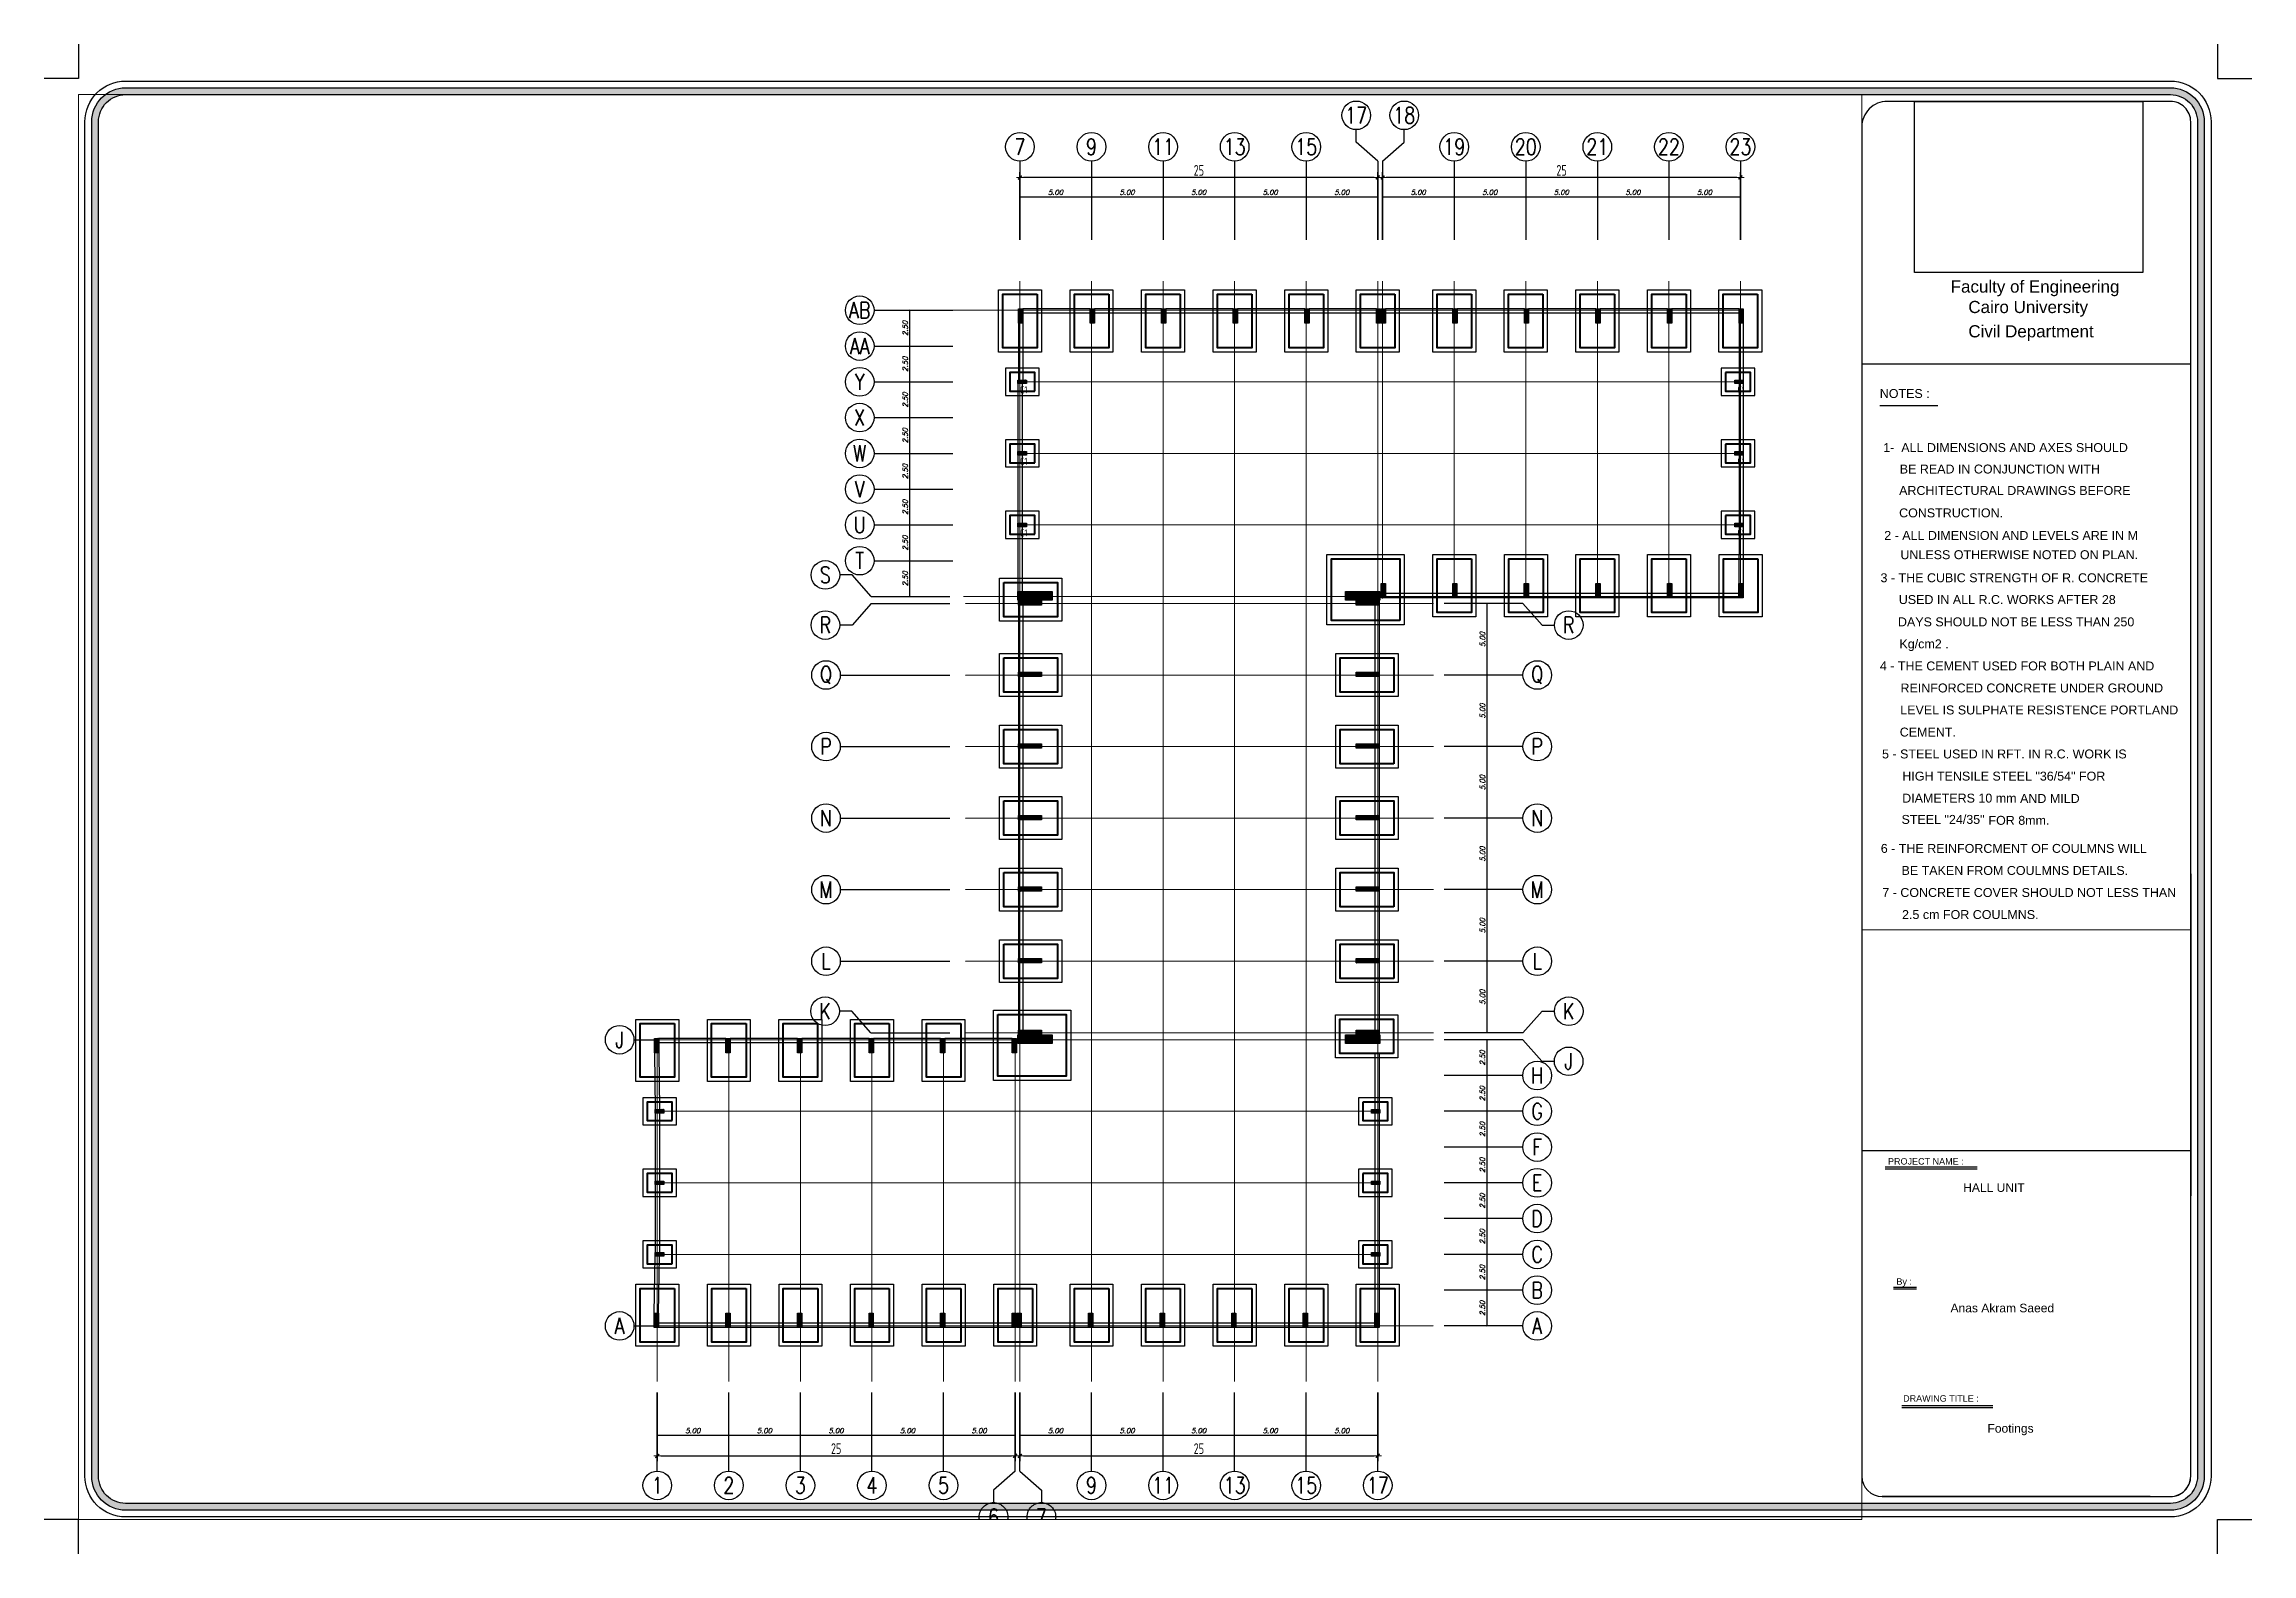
# Paper-space layout 'Foundation' of a CAD drawing. Header units: metres. Extents: x -13 to 844, y -13 to 573.
# The model-space entities are those that its viewports show. They can reach past a viewport. Long polylines and large blocks are cut down to what shows.
import ezdxf
from ezdxf.enums import TextEntityAlignment as Align

# ---------------------------------------------------------------- set-up
doc = ezdxf.new("R2010")
doc.units = ezdxf.units.M
doc.header["$MEASUREMENT"] = 0
doc.linetypes.add('CENTER2', pattern=[1.125, 0.75, -0.125, 0.125, -0.125])
for name, color, linetype, lineweight in [('Axis', 1, 'CENTER2', 5), ('Dimations', 3, 'Continuous', 5), ('R.C Footing', 2, 'Continuous', 40)]:
    doc.layers.add(name, color=color, linetype=linetype, lineweight=lineweight)
for name, color, linetype in [('Axis Name', 8, 'Continuous'), ('Columns', 2, 'Continuous'), ('h-col', 9, 'Continuous'), ('outer frame', 222, 'Continuous'), ('PC.Footing', 7, 'Continuous'), ('Slab', 3, 'Continuous'), ('Text', 3, 'Continuous'), ('text2', 161, 'Continuous')]:
    doc.layers.add(name, color=color, linetype=linetype)
doc.layers.add('HHHHHHHHHHHHIDE', color=7, linetype='Continuous', plot=False)
doc.styles.add('1', font='arial.ttf')
doc.styles.add('ROMANS', font='romans.shx', dxfattribs={"oblique": 15})
doc.styles.add('YQ_AXIS', font='COMPLEX.SHX', dxfattribs={"width": 0.8, "bigfont": 'GBCBIG.SHX'})
doc.styles.add('YQ_DIM', font='SUPEROS.SHX', dxfattribs={"width": 0.8, "bigfont": 'HZDX.SHX'})
doc.dimstyles.new('Copy(2) of DIM-50$', dxfattribs={"dimscale": 0, "dimtxt": 0.35, "dimasz": 0.03, "dimexe": 0, "dimexo": 0, "dimgap": 0.15, "dimtad": 1, "dimzin": 0, "dimdsep": 46, "dimtxsty": 'ROMANS', "dimblk1": 'OBLIQUE', "dimblk2": 'DTICK', "dimsah": 1, "dimcen": 0.1, "dimse1": 1, "dimse2": 1, "dimclrd": 2, "dimclre": 51, "dimclrt": 3, "dimaunit": 1, "dimadec": 0, "dimazin": 0, "dimtfac": 1e-05, "dimtmove": 2, "dimatfit": 0, "dimldrblk": 'DTICK', "dimfxl": 0, "dimtolj": 1, "dimtzin": 0, "dimlwe": -1, "dimarcsym": 0})
doc.dimstyles.new('yqm0_250', dxfattribs={"dimscale": 0.25, "dimtxt": 3, "dimasz": 1, "dimexe": 1.5, "dimexo": 3, "dimgap": 0.5, "dimtad": 1, "dimdec": 3, "dimdsep": 46, "dimtxsty": 'YQ_DIM', "dimblk": 'YQTICK', "dimcen": 0, "dimclrd": 256, "dimclre": 256, "dimclrt": 7, "dimadec": 1, "dimazin": 2, "dimtfac": 1, "dimtdec": 4, "dimtix": 1, "dimtmove": 2, "dimatfit": 2, "dimfxl": 1, "dimtolj": 1, "dimtzin": 0, "dimarcsym": 0})
picture_1 = doc.add_image_def('image1.jpg', size_in_pixel=(800, 600))
pattern_1 = [(135, (386.115265, 223.05794), (-0.0353553390593, -0.0353553390593), [])]
pattern_2 = [(135, (386.165265, 223.05794), (-0.0353553390593, -0.0353553390593), [])]
pattern_3 = [(135, (386.115265, 223.09794), (-0.0353553390593, -0.0353553390593), [])]
pattern_4 = [(135, (386.05894, 222.55794), (-0.0353553390593, -0.0353553390593), [])]
pattern_5 = [(135, (381.165265, 223.05794), (-0.0353553390593, -0.0353553390593), [])]
pattern_6 = [(135, (381.05894, 222.55794), (-0.0353553390593, -0.0353553390593), [])]
pattern_7 = [(135, (376.165265, 223.05794), (-0.0353553390593, -0.0353553390593), [])]
pattern_8 = [(135, (376.05894, 222.55794), (-0.0353553390593, -0.0353553390593), [])]
pattern_9 = [(135, (371.165265, 223.05794), (-0.0353553390593, -0.0353553390593), [])]
pattern_10 = [(135, (371.05894, 222.55794), (-0.0353553390593, -0.0353553390593), [])]
pattern_11 = [(135, (366.165265, 223.05794), (-0.0353553390593, -0.0353553390593), [])]
pattern_12 = [(135, (366.05894, 222.55794), (-0.0353553390593, -0.0353553390593), [])]
pattern_13 = [(135, (361.165265, 223.05794), (-0.0353553390593, -0.0353553390593), [])]
pattern_14 = [(135, (361.05894, 222.55794), (-0.0353553390593, -0.0353553390593), [])]

psp = doc.layouts.new('Foundation')

# ---------------------------------------------------------------- texts
at = {"layer": 'h-col', "color": 3, "style": '1'}
for s, height, p in [('Faculty of Engineering', 4.7167, (727.33, 476.78)), ('Cairo University ', 4.7167, (734.2, 468.83)), ('Civil Department', 4.7167, (734.2, 459.39)), ('PROJECT NAME :', 2.5079, (702.98, 137.94)), ('By :', 2.508, (706.25, 91.23)), ('DRAWING TITLE :', 2.5079, (708.86, 45.81))]:
    psp.add_text(s, height=height, dxfattribs=at).set_placement(p)
for s, height, p in [('HALL UNIT', 3.344, (744.13, 128.98)), ('Anas Akram Saeed', 3.3438, (747.4, 82.27))]:
    psp.add_text(s, height=height, dxfattribs=at).set_placement(p, align=Align.MIDDLE)
at = {"layer": 'h-col', "color": 18, "true_color": 0x000000, "style": '1'}
psp.add_text('Footings', height=3.344, dxfattribs=at).set_placement((750.59, 35.02), align=Align.MIDDLE)

msp = doc.modelspace()

# ---------------------------------------------------------------- texts
at = {"layer": 'Axis Name', "color": 7, "style": 'YQ_AXIS', "width": 0.8}
for s, p in [('17', (203974.0959, 1925173.9158)), ('18', (203977.4486, 1925173.9158)), ('7', (203950.6022, 1925171.7133)), ('9', (203955.6022, 1925171.7133)), ('11', (203960.6022, 1925171.7133)), ('13', (203965.6022, 1925171.7133)), ('15', (203970.6022, 1925171.7133)), ('19', (203980.9422, 1925171.7133)), ('20', (203985.9422, 1925171.7133)), ('21', (203990.9422, 1925171.7133)), ('22', (203995.9422, 1925171.7133)), ('23', (204000.9422, 1925171.7133)), ('AB', (203939.4102, 1925160.2914)), ('AA', (203939.4102, 1925157.7914)), ('Y', (203939.4102, 1925155.2914)), ('X', (203939.4102, 1925152.7914)), ('W', (203939.4102, 1925150.2914)), ('V', (203939.4102, 1925147.7914)), ('U', (203939.4102, 1925145.2914)), ('T', (203939.4102, 1925142.7914)), ('S', (203937.0087, 1925141.7978)), ('R', (203937.0087, 1925138.2951)), ('R', (203988.9463, 1925138.2951)), ('Q', (203937.0517, 1925134.8014)), ('Q', (203986.7439, 1925134.8014)), ('P', (203937.0517, 1925129.8014)), ('P', (203986.7439, 1925129.8014)), ('N', (203937.0517, 1925124.8014)), ('N', (203986.7439, 1925124.8014)), ('M', (203937.0517, 1925119.8014)), ('M', (203986.7439, 1925119.8014)), ('L', (203937.0517, 1925114.8014)), ('L', (203986.7439, 1925114.8014)), ('K', (203936.9894, 1925111.3078)), ('K', (203988.9463, 1925111.3078)), ('J', (203922.6344, 1925109.3114)), ('J', (203988.9396, 1925107.8051)), ('H', (203986.7371, 1925106.8114)), ('G', (203986.7371, 1925104.3114)), ('F', (203986.7371, 1925101.8114)), ('E', (203986.7371, 1925099.3114)), ('D', (203986.7371, 1925096.8114)), ('C', (203986.7371, 1925094.3114)), ('B', (203986.7371, 1925091.8114)), ('A', (203922.6344, 1925089.3114)), ('A', (203986.7371, 1925089.3114)), ('1', (203925.2622, 1925078.1694)), ('2', (203930.2622, 1925078.1694)), ('3', (203935.2622, 1925078.1694)), ('4', (203940.2622, 1925078.1694)), ('5', (203945.2622, 1925078.1694)), ('9', (203955.6022, 1925078.1694)), ('11', (203960.6022, 1925078.1694)), ('13', (203965.6022, 1925078.1694)), ('15', (203970.6022, 1925078.1694)), ('17', (203975.6022, 1925078.1694)), ('6', (203948.7559, 1925075.967)), ('7', (203952.0979, 1925075.967))]:
    msp.add_text(s, height=1.125, dxfattribs=at).set_placement(p, align=Align.MIDDLE)
at = {"layer": 'h-col', "color": 3, "style": '1'}
for s, height, p in [('NOTES :', 2.97798, (204617.6047, 1925316.1878)), ('1-  ALL DIMENSIONS AND AXES SHOULD', 2.977983, (204618.7549, 1925298.1518)), ('BE READ IN CONJUNCTION WITH', 2.977983, (204624.2541, 1925290.9969)), ('ARCHITECTURAL DRAWINGS BEFORE', 2.977983, (204624.052, 1925283.8414)), ('CONSTRUCTION.', 2.977983, (204624.052, 1925276.3732)), ('2 - ALL DIMENSION AND LEVELS ARE IN M', 2.977983, (204619.083, 1925268.8516)), ('UNLESS OTHERWISE NOTED ON PLAN.', 2.977983, (204624.486, 1925262.4243)), ('3 - THE CUBIC STRENGTH OF R. CONCRETE', 2.977983, (204617.8453, 1925254.7336)), ('USED IN ALL R.C. WORKS AFTER 28', 2.977983, (204623.9448, 1925247.4588)), ('    DAYS SHOULD NOT BE LESS THAN 250', 2.977983, (204619.0379, 1925240.0149)), (' Kg/cm2 . ', 2.97798, (204623.0071, 1925232.6737)), ('4 - THE CEMENT USED FOR BOTH PLAIN AND', 2.977983, (204617.6268, 1925225.312)), ('REINFORCED CONCRETE UNDER GROUND', 2.977983, (204624.5102, 1925217.9642)), ('LEVEL IS SULPHATE RESISTENCE PORTLAND', 2.977983, (204624.4364, 1925210.6295)), ('CEMENT.', 2.97798, (204624.2706, 1925203.2602)), ('5 - STEEL USED IN RFT. IN R.C. WORK IS', 2.977983, (204618.3551, 1925195.9503)), ('HIGH TENSILE STEEL "36/54" FOR ', 2.977983, (204625.1226, 1925188.5664)), ('DIAMETERS 10 mm ', 2.977983, (204625.0712, 1925181.2153)), ('AND MILD ', 2.97798, (204664.3836, 1925181.1007)), ('STEEL "24/35"', 2.977983, (204624.8565, 1925174.1219)), ('FOR 8mm.', 2.97798, (204653.8476, 1925173.81)), ('6 - THE REINFORCMENT OF COULMNS WILL', 2.977983, (204617.9425, 1925164.4482)), ('   BE TAKEN FROM COULMNS DETAILS.', 2.977983, (204621.3789, 1925157.0958)), ('7 - CONCRETE COVER SHOULD NOT LESS THAN', 2.977983, (204618.4486, 1925149.7361)), (' 2.5 cm FOR COULMNS.', 2.977983, (204623.878, 1925142.3808)), ('8 - DESIGN IS CARRIED TO THE ', 2.977983, (204618.7047, 1925135.0449))]:
    msp.add_text(s, height=height, dxfattribs=at).set_placement(p)

# ---------------------------------------------------------------- blocks, each defined once
blk = doc.blocks.new('*U766')
at = {"layer": 'Dimations', "lineweight": -2, "insert": (-0.652, 0.25), "char_height": 0.5, "attachment_point": 1, "style": 'YQ_DIM'}
blk.add_mtext_dynamic_manual_height_columns('C1', width=1.30434, gutter_width=1, heights=[0], dxfattribs=at)
blk = doc.blocks.new('*U767')
at = {"layer": 'Dimations', "color": 0, "linetype": 'ByBlock', "lineweight": -2, "transparency": 16777216}
for p in [(0, 10), (50.125, 10), (0, 5), (50.125, 5), (0, 0), (50.125, 0)]:
    blk.add_blockref('*U766', p, dxfattribs=at)
blk = doc.blocks.new('*U768')
at = {"layer": 'text2', "lineweight": -2}
for p, q in [((-12.6, 2.35), (-12.6, -2.35)), ((-12.3, 2.35), (-12.3, -2.35)), ((12.3, 2.35), (12.3, -2.35)), ((12.6, 2.35), (12.6, -2.35))]:
    blk.add_line(p, q, dxfattribs=at)
blk = doc.blocks.new('*U769')
at = {"layer": 'text2', "color": 0, "linetype": 'ByBlock', "lineweight": -2, "transparency": 16777216}
for p in [(0, 0), (0, -5), (0, -10), (0, -15), (0, -20), (0, -25)]:
    blk.add_blockref('*U768', p, dxfattribs=at)
blk = doc.blocks.new('_OBLIQUE')
at = {"color": 0, "linetype": 'ByBlock'}
blk.add_line((-0.5, -0.5), (0.5, 0.5), dxfattribs=at)
blk = doc.blocks.new('DTICK')
at = {"color": 3}
blk.add_line((-1, -1), (1, 1), dxfattribs=at)
for p, q in [((-1, 0), (1, 0)), ((0, 1), (0, -1))]:
    blk.add_line(p, q)
blk = doc.blocks.new('*D1455')
at = {"layer": 'Defpoints', "color": 0, "lineweight": -2, "transparency": 16777216}
for p in [(203925.262, 1925085.419), (203930.262, 1925085.419), (203930.262, 1925081.669)]:
    blk.add_point(p, dxfattribs=at)
at = {"layer": 'Dimations', "color": 2, "lineweight": -2, "transparency": 16777216}
blk.add_line((203925.262, 1925081.669), (203930.232, 1925081.669), dxfattribs=at)
at = {"layer": 'Dimations', "color": 2, "lineweight": -2, "transparency": 16777216, "xscale": 0.03, "yscale": 0.03, "zscale": 0.03, "rotation": 180}
blk.add_blockref('_OBLIQUE', (203925.262, 1925081.669), dxfattribs=at)
at = {"layer": 'Dimations', "color": 2, "lineweight": -2, "transparency": 16777216, "xscale": 0.03, "yscale": 0.03, "zscale": 0.03}
blk.add_blockref('DTICK', (203930.262, 1925081.669), dxfattribs=at)
at = {"layer": 'Dimations', "color": 3, "transparency": 16777216, "insert": (203927.747, 1925081.994), "char_height": 0.35, "attachment_point": 5, "style": 'ROMANS'}
blk.add_mtext('\\A1;5.00', dxfattribs=at)
blk = doc.blocks.new('*D1456')
at = {"layer": 'Defpoints', "color": 0, "lineweight": -2, "transparency": 16777216}
for p in [(203930.262, 1925085.419), (203935.262, 1925085.419), (203935.262, 1925081.669)]:
    blk.add_point(p, dxfattribs=at)
at = {"layer": 'Dimations', "color": 2, "lineweight": -2, "transparency": 16777216}
blk.add_line((203930.262, 1925081.669), (203935.232, 1925081.669), dxfattribs=at)
at = {"layer": 'Dimations', "color": 2, "lineweight": -2, "transparency": 16777216, "xscale": 0.03, "yscale": 0.03, "zscale": 0.03, "rotation": 180}
blk.add_blockref('_OBLIQUE', (203930.262, 1925081.669), dxfattribs=at)
at = {"layer": 'Dimations', "color": 2, "lineweight": -2, "transparency": 16777216, "xscale": 0.03, "yscale": 0.03, "zscale": 0.03}
blk.add_blockref('DTICK', (203935.262, 1925081.669), dxfattribs=at)
at = {"layer": 'Dimations', "color": 3, "transparency": 16777216, "insert": (203932.747, 1925081.994), "char_height": 0.35, "attachment_point": 5, "style": 'ROMANS'}
blk.add_mtext('\\A1;5.00', dxfattribs=at)
blk = doc.blocks.new('*D1457')
at = {"layer": 'Defpoints', "color": 0, "lineweight": -2, "transparency": 16777216}
for p in [(203935.262, 1925085.419), (203940.262, 1925085.419), (203940.262, 1925081.669)]:
    blk.add_point(p, dxfattribs=at)
at = {"layer": 'Dimations', "color": 2, "lineweight": -2, "transparency": 16777216}
blk.add_line((203935.262, 1925081.669), (203940.232, 1925081.669), dxfattribs=at)
at = {"layer": 'Dimations', "color": 2, "lineweight": -2, "transparency": 16777216, "xscale": 0.03, "yscale": 0.03, "zscale": 0.03, "rotation": 180}
blk.add_blockref('_OBLIQUE', (203935.262, 1925081.669), dxfattribs=at)
at = {"layer": 'Dimations', "color": 2, "lineweight": -2, "transparency": 16777216, "xscale": 0.03, "yscale": 0.03, "zscale": 0.03}
blk.add_blockref('DTICK', (203940.262, 1925081.669), dxfattribs=at)
at = {"layer": 'Dimations', "color": 3, "transparency": 16777216, "insert": (203937.747, 1925081.994), "char_height": 0.35, "attachment_point": 5, "style": 'ROMANS'}
blk.add_mtext('\\A1;5.00', dxfattribs=at)
blk = doc.blocks.new('*D1402')
at = {"layer": 'Defpoints', "color": 0, "lineweight": -2, "transparency": 16777216}
for p in [(203940.262, 1925085.419), (203945.262, 1925085.419), (203945.262, 1925081.669)]:
    blk.add_point(p, dxfattribs=at)
at = {"layer": 'Dimations', "color": 2, "lineweight": -2, "transparency": 16777216}
blk.add_line((203940.262, 1925081.669), (203945.232, 1925081.669), dxfattribs=at)
at = {"layer": 'Dimations', "color": 2, "lineweight": -2, "transparency": 16777216, "xscale": 0.03, "yscale": 0.03, "zscale": 0.03, "rotation": 180}
blk.add_blockref('_OBLIQUE', (203940.262, 1925081.669), dxfattribs=at)
at = {"layer": 'Dimations', "color": 2, "lineweight": -2, "transparency": 16777216, "xscale": 0.03, "yscale": 0.03, "zscale": 0.03}
blk.add_blockref('DTICK', (203945.262, 1925081.669), dxfattribs=at)
at = {"layer": 'Dimations', "color": 3, "transparency": 16777216, "insert": (203942.747, 1925081.994), "char_height": 0.35, "attachment_point": 5, "style": 'ROMANS'}
blk.add_mtext('\\A1;5.00', dxfattribs=at)
blk = doc.blocks.new('*D1403')
at = {"layer": 'Defpoints', "color": 0, "lineweight": -2, "transparency": 16777216}
for p in [(203945.262, 1925085.419), (203950.262, 1925085.419), (203950.262, 1925081.669)]:
    blk.add_point(p, dxfattribs=at)
at = {"layer": 'Dimations', "color": 2, "lineweight": -2, "transparency": 16777216}
blk.add_line((203945.262, 1925081.669), (203950.232, 1925081.669), dxfattribs=at)
at = {"layer": 'Dimations', "color": 2, "lineweight": -2, "transparency": 16777216, "xscale": 0.03, "yscale": 0.03, "zscale": 0.03, "rotation": 180}
blk.add_blockref('_OBLIQUE', (203945.262, 1925081.669), dxfattribs=at)
at = {"layer": 'Dimations', "color": 2, "lineweight": -2, "transparency": 16777216, "xscale": 0.03, "yscale": 0.03, "zscale": 0.03}
blk.add_blockref('DTICK', (203950.262, 1925081.669), dxfattribs=at)
at = {"layer": 'Dimations', "color": 3, "transparency": 16777216, "insert": (203947.747, 1925081.994), "char_height": 0.35, "attachment_point": 5, "style": 'ROMANS'}
blk.add_mtext('\\A1;5.00', dxfattribs=at)
blk = doc.blocks.new('*D1404')
at = {"layer": 'Defpoints', "color": 0, "lineweight": -2, "transparency": 16777216}
for p in [(203950.602, 1925085.419), (203955.602, 1925085.419), (203955.602, 1925081.669)]:
    blk.add_point(p, dxfattribs=at)
at = {"layer": 'Dimations', "color": 2, "lineweight": -2, "transparency": 16777216}
blk.add_line((203950.602, 1925081.669), (203955.572, 1925081.669), dxfattribs=at)
at = {"layer": 'Dimations', "color": 2, "lineweight": -2, "transparency": 16777216, "xscale": 0.03, "yscale": 0.03, "zscale": 0.03, "rotation": 180}
blk.add_blockref('_OBLIQUE', (203950.602, 1925081.669), dxfattribs=at)
at = {"layer": 'Dimations', "color": 2, "lineweight": -2, "transparency": 16777216, "xscale": 0.03, "yscale": 0.03, "zscale": 0.03}
blk.add_blockref('DTICK', (203955.602, 1925081.669), dxfattribs=at)
at = {"layer": 'Dimations', "color": 3, "transparency": 16777216, "insert": (203953.087, 1925081.994), "char_height": 0.35, "attachment_point": 5, "style": 'ROMANS'}
blk.add_mtext('\\A1;5.00', dxfattribs=at)
blk = doc.blocks.new('*D1405')
at = {"layer": 'Defpoints', "color": 0, "lineweight": -2, "transparency": 16777216}
for p in [(203955.602, 1925085.419), (203960.602, 1925085.419), (203960.602, 1925081.669)]:
    blk.add_point(p, dxfattribs=at)
at = {"layer": 'Dimations', "color": 2, "lineweight": -2, "transparency": 16777216}
blk.add_line((203955.602, 1925081.669), (203960.572, 1925081.669), dxfattribs=at)
at = {"layer": 'Dimations', "color": 2, "lineweight": -2, "transparency": 16777216, "xscale": 0.03, "yscale": 0.03, "zscale": 0.03, "rotation": 180}
blk.add_blockref('_OBLIQUE', (203955.602, 1925081.669), dxfattribs=at)
at = {"layer": 'Dimations', "color": 2, "lineweight": -2, "transparency": 16777216, "xscale": 0.03, "yscale": 0.03, "zscale": 0.03}
blk.add_blockref('DTICK', (203960.602, 1925081.669), dxfattribs=at)
at = {"layer": 'Dimations', "color": 3, "transparency": 16777216, "insert": (203958.087, 1925081.994), "char_height": 0.35, "attachment_point": 5, "style": 'ROMANS'}
blk.add_mtext('\\A1;5.00', dxfattribs=at)
blk = doc.blocks.new('*D1406')
at = {"layer": 'Defpoints', "color": 0, "lineweight": -2, "transparency": 16777216}
for p in [(203960.602, 1925085.419), (203965.602, 1925085.419), (203965.602, 1925081.669)]:
    blk.add_point(p, dxfattribs=at)
at = {"layer": 'Dimations', "color": 2, "lineweight": -2, "transparency": 16777216}
blk.add_line((203960.602, 1925081.669), (203965.572, 1925081.669), dxfattribs=at)
at = {"layer": 'Dimations', "color": 2, "lineweight": -2, "transparency": 16777216, "xscale": 0.03, "yscale": 0.03, "zscale": 0.03, "rotation": 180}
blk.add_blockref('_OBLIQUE', (203960.602, 1925081.669), dxfattribs=at)
at = {"layer": 'Dimations', "color": 2, "lineweight": -2, "transparency": 16777216, "xscale": 0.03, "yscale": 0.03, "zscale": 0.03}
blk.add_blockref('DTICK', (203965.602, 1925081.669), dxfattribs=at)
at = {"layer": 'Dimations', "color": 3, "transparency": 16777216, "insert": (203963.087, 1925081.994), "char_height": 0.35, "attachment_point": 5, "style": 'ROMANS'}
blk.add_mtext('\\A1;5.00', dxfattribs=at)
blk = doc.blocks.new('*D1407')
at = {"layer": 'Defpoints', "color": 0, "lineweight": -2, "transparency": 16777216}
for p in [(203965.602, 1925085.419), (203970.602, 1925085.419), (203970.602, 1925081.669)]:
    blk.add_point(p, dxfattribs=at)
at = {"layer": 'Dimations', "color": 2, "lineweight": -2, "transparency": 16777216}
blk.add_line((203965.602, 1925081.669), (203970.572, 1925081.669), dxfattribs=at)
at = {"layer": 'Dimations', "color": 2, "lineweight": -2, "transparency": 16777216, "xscale": 0.03, "yscale": 0.03, "zscale": 0.03, "rotation": 180}
blk.add_blockref('_OBLIQUE', (203965.602, 1925081.669), dxfattribs=at)
at = {"layer": 'Dimations', "color": 2, "lineweight": -2, "transparency": 16777216, "xscale": 0.03, "yscale": 0.03, "zscale": 0.03}
blk.add_blockref('DTICK', (203970.602, 1925081.669), dxfattribs=at)
at = {"layer": 'Dimations', "color": 3, "transparency": 16777216, "insert": (203968.087, 1925081.994), "char_height": 0.35, "attachment_point": 5, "style": 'ROMANS'}
blk.add_mtext('\\A1;5.00', dxfattribs=at)
blk = doc.blocks.new('*D1408')
at = {"layer": 'Defpoints', "color": 0, "lineweight": -2, "transparency": 16777216}
for p in [(203970.602, 1925085.419), (203975.602, 1925085.419), (203975.602, 1925081.669)]:
    blk.add_point(p, dxfattribs=at)
at = {"layer": 'Dimations', "color": 2, "lineweight": -2, "transparency": 16777216}
blk.add_line((203970.602, 1925081.669), (203975.572, 1925081.669), dxfattribs=at)
at = {"layer": 'Dimations', "color": 2, "lineweight": -2, "transparency": 16777216, "xscale": 0.03, "yscale": 0.03, "zscale": 0.03, "rotation": 180}
blk.add_blockref('_OBLIQUE', (203970.602, 1925081.669), dxfattribs=at)
at = {"layer": 'Dimations', "color": 2, "lineweight": -2, "transparency": 16777216, "xscale": 0.03, "yscale": 0.03, "zscale": 0.03}
blk.add_blockref('DTICK', (203975.602, 1925081.669), dxfattribs=at)
at = {"layer": 'Dimations', "color": 3, "transparency": 16777216, "insert": (203973.087, 1925081.994), "char_height": 0.35, "attachment_point": 5, "style": 'ROMANS'}
blk.add_mtext('\\A1;5.00', dxfattribs=at)
blk = doc.blocks.new('*D1409')
at = {"layer": 'Defpoints', "color": 0, "lineweight": -2, "transparency": 16777216}
for p in [(203955.602, 1925168.213), (203950.602, 1925164.463), (203955.602, 1925164.463)]:
    blk.add_point(p, dxfattribs=at)
at = {"layer": 'Dimations', "color": 2, "lineweight": -2, "transparency": 16777216}
blk.add_line((203950.602, 1925168.213), (203955.572, 1925168.213), dxfattribs=at)
at = {"layer": 'Dimations', "color": 2, "lineweight": -2, "transparency": 16777216, "xscale": 0.03, "yscale": 0.03, "zscale": 0.03, "rotation": 180}
blk.add_blockref('_OBLIQUE', (203950.602, 1925168.213), dxfattribs=at)
at = {"layer": 'Dimations', "color": 2, "lineweight": -2, "transparency": 16777216, "xscale": 0.03, "yscale": 0.03, "zscale": 0.03}
blk.add_blockref('DTICK', (203955.602, 1925168.213), dxfattribs=at)
at = {"layer": 'Dimations', "color": 3, "transparency": 16777216, "insert": (203953.087, 1925168.538), "char_height": 0.35, "attachment_point": 5, "style": 'ROMANS'}
blk.add_mtext('\\A1;5.00', dxfattribs=at)
blk = doc.blocks.new('*D1410')
at = {"layer": 'Defpoints', "color": 0, "lineweight": -2, "transparency": 16777216}
for p in [(203960.602, 1925168.213), (203955.602, 1925164.463), (203960.602, 1925164.463)]:
    blk.add_point(p, dxfattribs=at)
at = {"layer": 'Dimations', "color": 2, "lineweight": -2, "transparency": 16777216}
blk.add_line((203955.602, 1925168.213), (203960.572, 1925168.213), dxfattribs=at)
at = {"layer": 'Dimations', "color": 2, "lineweight": -2, "transparency": 16777216, "xscale": 0.03, "yscale": 0.03, "zscale": 0.03, "rotation": 180}
blk.add_blockref('_OBLIQUE', (203955.602, 1925168.213), dxfattribs=at)
at = {"layer": 'Dimations', "color": 2, "lineweight": -2, "transparency": 16777216, "xscale": 0.03, "yscale": 0.03, "zscale": 0.03}
blk.add_blockref('DTICK', (203960.602, 1925168.213), dxfattribs=at)
at = {"layer": 'Dimations', "color": 3, "transparency": 16777216, "insert": (203958.087, 1925168.538), "char_height": 0.35, "attachment_point": 5, "style": 'ROMANS'}
blk.add_mtext('\\A1;5.00', dxfattribs=at)
blk = doc.blocks.new('*D1411')
at = {"layer": 'Defpoints', "color": 0, "lineweight": -2, "transparency": 16777216}
for p in [(203965.602, 1925168.213), (203960.602, 1925164.463), (203965.602, 1925164.463)]:
    blk.add_point(p, dxfattribs=at)
at = {"layer": 'Dimations', "color": 2, "lineweight": -2, "transparency": 16777216}
blk.add_line((203960.602, 1925168.213), (203965.572, 1925168.213), dxfattribs=at)
at = {"layer": 'Dimations', "color": 2, "lineweight": -2, "transparency": 16777216, "xscale": 0.03, "yscale": 0.03, "zscale": 0.03, "rotation": 180}
blk.add_blockref('_OBLIQUE', (203960.602, 1925168.213), dxfattribs=at)
at = {"layer": 'Dimations', "color": 2, "lineweight": -2, "transparency": 16777216, "xscale": 0.03, "yscale": 0.03, "zscale": 0.03}
blk.add_blockref('DTICK', (203965.602, 1925168.213), dxfattribs=at)
at = {"layer": 'Dimations', "color": 3, "transparency": 16777216, "insert": (203963.087, 1925168.538), "char_height": 0.35, "attachment_point": 5, "style": 'ROMANS'}
blk.add_mtext('\\A1;5.00', dxfattribs=at)
blk = doc.blocks.new('*D1412')
at = {"layer": 'Defpoints', "color": 0, "lineweight": -2, "transparency": 16777216}
for p in [(203970.602, 1925168.213), (203965.602, 1925164.463), (203970.602, 1925164.463)]:
    blk.add_point(p, dxfattribs=at)
at = {"layer": 'Dimations', "color": 2, "lineweight": -2, "transparency": 16777216}
blk.add_line((203965.602, 1925168.213), (203970.572, 1925168.213), dxfattribs=at)
at = {"layer": 'Dimations', "color": 2, "lineweight": -2, "transparency": 16777216, "xscale": 0.03, "yscale": 0.03, "zscale": 0.03, "rotation": 180}
blk.add_blockref('_OBLIQUE', (203965.602, 1925168.213), dxfattribs=at)
at = {"layer": 'Dimations', "color": 2, "lineweight": -2, "transparency": 16777216, "xscale": 0.03, "yscale": 0.03, "zscale": 0.03}
blk.add_blockref('DTICK', (203970.602, 1925168.213), dxfattribs=at)
at = {"layer": 'Dimations', "color": 3, "transparency": 16777216, "insert": (203968.087, 1925168.538), "char_height": 0.35, "attachment_point": 5, "style": 'ROMANS'}
blk.add_mtext('\\A1;5.00', dxfattribs=at)
blk = doc.blocks.new('*D1413')
at = {"layer": 'Defpoints', "color": 0, "lineweight": -2, "transparency": 16777216}
for p in [(203975.602, 1925168.213), (203970.602, 1925164.463), (203975.602, 1925164.463)]:
    blk.add_point(p, dxfattribs=at)
at = {"layer": 'Dimations', "color": 2, "lineweight": -2, "transparency": 16777216}
blk.add_line((203970.602, 1925168.213), (203975.572, 1925168.213), dxfattribs=at)
at = {"layer": 'Dimations', "color": 2, "lineweight": -2, "transparency": 16777216, "xscale": 0.03, "yscale": 0.03, "zscale": 0.03, "rotation": 180}
blk.add_blockref('_OBLIQUE', (203970.602, 1925168.213), dxfattribs=at)
at = {"layer": 'Dimations', "color": 2, "lineweight": -2, "transparency": 16777216, "xscale": 0.03, "yscale": 0.03, "zscale": 0.03}
blk.add_blockref('DTICK', (203975.602, 1925168.213), dxfattribs=at)
at = {"layer": 'Dimations', "color": 3, "transparency": 16777216, "insert": (203973.087, 1925168.538), "char_height": 0.35, "attachment_point": 5, "style": 'ROMANS'}
blk.add_mtext('\\A1;5.00', dxfattribs=at)
blk = doc.blocks.new('*D1414')
at = {"layer": 'Defpoints', "color": 0, "lineweight": -2, "transparency": 16777216}
for p in [(203980.942, 1925168.213), (203975.942, 1925164.463), (203980.942, 1925164.463)]:
    blk.add_point(p, dxfattribs=at)
at = {"layer": 'Dimations', "color": 2, "lineweight": -2, "transparency": 16777216}
blk.add_line((203975.942, 1925168.213), (203980.912, 1925168.213), dxfattribs=at)
at = {"layer": 'Dimations', "color": 2, "lineweight": -2, "transparency": 16777216, "xscale": 0.03, "yscale": 0.03, "zscale": 0.03, "rotation": 180}
blk.add_blockref('_OBLIQUE', (203975.942, 1925168.213), dxfattribs=at)
at = {"layer": 'Dimations', "color": 2, "lineweight": -2, "transparency": 16777216, "xscale": 0.03, "yscale": 0.03, "zscale": 0.03}
blk.add_blockref('DTICK', (203980.942, 1925168.213), dxfattribs=at)
at = {"layer": 'Dimations', "color": 3, "transparency": 16777216, "insert": (203978.427, 1925168.538), "char_height": 0.35, "attachment_point": 5, "style": 'ROMANS'}
blk.add_mtext('\\A1;5.00', dxfattribs=at)
blk = doc.blocks.new('*D1415')
at = {"layer": 'Defpoints', "color": 0, "lineweight": -2, "transparency": 16777216}
for p in [(203985.942, 1925168.213), (203980.942, 1925164.463), (203985.942, 1925164.463)]:
    blk.add_point(p, dxfattribs=at)
at = {"layer": 'Dimations', "color": 2, "lineweight": -2, "transparency": 16777216}
blk.add_line((203980.942, 1925168.213), (203985.912, 1925168.213), dxfattribs=at)
at = {"layer": 'Dimations', "color": 2, "lineweight": -2, "transparency": 16777216, "xscale": 0.03, "yscale": 0.03, "zscale": 0.03, "rotation": 180}
blk.add_blockref('_OBLIQUE', (203980.942, 1925168.213), dxfattribs=at)
at = {"layer": 'Dimations', "color": 2, "lineweight": -2, "transparency": 16777216, "xscale": 0.03, "yscale": 0.03, "zscale": 0.03}
blk.add_blockref('DTICK', (203985.942, 1925168.213), dxfattribs=at)
at = {"layer": 'Dimations', "color": 3, "transparency": 16777216, "insert": (203983.427, 1925168.538), "char_height": 0.35, "attachment_point": 5, "style": 'ROMANS'}
blk.add_mtext('\\A1;5.00', dxfattribs=at)
blk = doc.blocks.new('*D1416')
at = {"layer": 'Defpoints', "color": 0, "lineweight": -2, "transparency": 16777216}
for p in [(203990.942, 1925168.213), (203985.942, 1925164.463), (203990.942, 1925164.463)]:
    blk.add_point(p, dxfattribs=at)
at = {"layer": 'Dimations', "color": 2, "lineweight": -2, "transparency": 16777216}
blk.add_line((203985.942, 1925168.213), (203990.912, 1925168.213), dxfattribs=at)
at = {"layer": 'Dimations', "color": 2, "lineweight": -2, "transparency": 16777216, "xscale": 0.03, "yscale": 0.03, "zscale": 0.03, "rotation": 180}
blk.add_blockref('_OBLIQUE', (203985.942, 1925168.213), dxfattribs=at)
at = {"layer": 'Dimations', "color": 2, "lineweight": -2, "transparency": 16777216, "xscale": 0.03, "yscale": 0.03, "zscale": 0.03}
blk.add_blockref('DTICK', (203990.942, 1925168.213), dxfattribs=at)
at = {"layer": 'Dimations', "color": 3, "transparency": 16777216, "insert": (203988.427, 1925168.538), "char_height": 0.35, "attachment_point": 5, "style": 'ROMANS'}
blk.add_mtext('\\A1;5.00', dxfattribs=at)
blk = doc.blocks.new('*D1417')
at = {"layer": 'Defpoints', "color": 0, "lineweight": -2, "transparency": 16777216}
for p in [(203995.942, 1925168.213), (203990.942, 1925164.463), (203995.942, 1925164.463)]:
    blk.add_point(p, dxfattribs=at)
at = {"layer": 'Dimations', "color": 2, "lineweight": -2, "transparency": 16777216}
blk.add_line((203990.942, 1925168.213), (203995.912, 1925168.213), dxfattribs=at)
at = {"layer": 'Dimations', "color": 2, "lineweight": -2, "transparency": 16777216, "xscale": 0.03, "yscale": 0.03, "zscale": 0.03, "rotation": 180}
blk.add_blockref('_OBLIQUE', (203990.942, 1925168.213), dxfattribs=at)
at = {"layer": 'Dimations', "color": 2, "lineweight": -2, "transparency": 16777216, "xscale": 0.03, "yscale": 0.03, "zscale": 0.03}
blk.add_blockref('DTICK', (203995.942, 1925168.213), dxfattribs=at)
at = {"layer": 'Dimations', "color": 3, "transparency": 16777216, "insert": (203993.427, 1925168.538), "char_height": 0.35, "attachment_point": 5, "style": 'ROMANS'}
blk.add_mtext('\\A1;5.00', dxfattribs=at)
blk = doc.blocks.new('*D1418')
at = {"layer": 'Defpoints', "color": 0, "lineweight": -2, "transparency": 16777216}
for p in [(204000.942, 1925168.213), (203995.942, 1925164.463), (204000.942, 1925164.463)]:
    blk.add_point(p, dxfattribs=at)
at = {"layer": 'Dimations', "color": 2, "lineweight": -2, "transparency": 16777216}
blk.add_line((203995.942, 1925168.213), (204000.912, 1925168.213), dxfattribs=at)
at = {"layer": 'Dimations', "color": 2, "lineweight": -2, "transparency": 16777216, "xscale": 0.03, "yscale": 0.03, "zscale": 0.03, "rotation": 180}
blk.add_blockref('_OBLIQUE', (203995.942, 1925168.213), dxfattribs=at)
at = {"layer": 'Dimations', "color": 2, "lineweight": -2, "transparency": 16777216, "xscale": 0.03, "yscale": 0.03, "zscale": 0.03}
blk.add_blockref('DTICK', (204000.942, 1925168.213), dxfattribs=at)
at = {"layer": 'Dimations', "color": 3, "transparency": 16777216, "insert": (203998.427, 1925168.538), "char_height": 0.35, "attachment_point": 5, "style": 'ROMANS'}
blk.add_mtext('\\A1;5.00', dxfattribs=at)
blk = doc.blocks.new('*D1419')
at = {"layer": 'Defpoints', "color": 0, "lineweight": -2, "transparency": 16777216}
for p in [(203979.494, 1925114.801), (203983.244, 1925114.801), (203979.494, 1925109.801)]:
    blk.add_point(p, dxfattribs=at)
at = {"layer": 'Dimations', "color": 2, "lineweight": -2, "transparency": 16777216}
blk.add_line((203983.244, 1925109.801), (203983.244, 1925114.771), dxfattribs=at)
at = {"layer": 'Dimations', "color": 2, "lineweight": -2, "transparency": 16777216, "xscale": 0.03, "yscale": 0.03, "zscale": 0.03}
for name, p, rotation in [('DTICK', (203983.244, 1925114.801), 90), ('_OBLIQUE', (203983.244, 1925109.801), 270)]:
    blk.add_blockref(name, p, dxfattribs=dict(at, rotation=rotation))
at = {"layer": 'Dimations', "color": 3, "transparency": 16777216, "insert": (203982.919, 1925112.286), "char_height": 0.35, "attachment_point": 5, "rotation": 90, "style": 'ROMANS'}
blk.add_mtext('\\A1;5.00', dxfattribs=at)
blk = doc.blocks.new('*D1420')
at = {"layer": 'Defpoints', "color": 0, "lineweight": -2, "transparency": 16777216}
for p in [(203979.494, 1925119.801), (203983.244, 1925119.801), (203979.494, 1925114.801)]:
    blk.add_point(p, dxfattribs=at)
at = {"layer": 'Dimations', "color": 2, "lineweight": -2, "transparency": 16777216}
blk.add_line((203983.244, 1925114.801), (203983.244, 1925119.771), dxfattribs=at)
at = {"layer": 'Dimations', "color": 2, "lineweight": -2, "transparency": 16777216, "xscale": 0.03, "yscale": 0.03, "zscale": 0.03}
for name, p, rotation in [('DTICK', (203983.244, 1925119.801), 90), ('_OBLIQUE', (203983.244, 1925114.801), 270)]:
    blk.add_blockref(name, p, dxfattribs=dict(at, rotation=rotation))
at = {"layer": 'Dimations', "color": 3, "transparency": 16777216, "insert": (203982.919, 1925117.286), "char_height": 0.35, "attachment_point": 5, "rotation": 90, "style": 'ROMANS'}
blk.add_mtext('\\A1;5.00', dxfattribs=at)
blk = doc.blocks.new('*D1421')
at = {"layer": 'Defpoints', "color": 0, "lineweight": -2, "transparency": 16777216}
for p in [(203979.494, 1925124.801), (203983.244, 1925124.801), (203979.494, 1925119.801)]:
    blk.add_point(p, dxfattribs=at)
at = {"layer": 'Dimations', "color": 2, "lineweight": -2, "transparency": 16777216}
blk.add_line((203983.244, 1925119.801), (203983.244, 1925124.771), dxfattribs=at)
at = {"layer": 'Dimations', "color": 2, "lineweight": -2, "transparency": 16777216, "xscale": 0.03, "yscale": 0.03, "zscale": 0.03}
for name, p, rotation in [('DTICK', (203983.244, 1925124.801), 90), ('_OBLIQUE', (203983.244, 1925119.801), 270)]:
    blk.add_blockref(name, p, dxfattribs=dict(at, rotation=rotation))
at = {"layer": 'Dimations', "color": 3, "transparency": 16777216, "insert": (203982.919, 1925122.286), "char_height": 0.35, "attachment_point": 5, "rotation": 90, "style": 'ROMANS'}
blk.add_mtext('\\A1;5.00', dxfattribs=at)
blk = doc.blocks.new('*D1422')
at = {"layer": 'Defpoints', "color": 0, "lineweight": -2, "transparency": 16777216}
for p in [(203979.494, 1925129.801), (203983.244, 1925129.801), (203979.494, 1925124.801)]:
    blk.add_point(p, dxfattribs=at)
at = {"layer": 'Dimations', "color": 2, "lineweight": -2, "transparency": 16777216}
blk.add_line((203983.244, 1925124.801), (203983.244, 1925129.771), dxfattribs=at)
at = {"layer": 'Dimations', "color": 2, "lineweight": -2, "transparency": 16777216, "xscale": 0.03, "yscale": 0.03, "zscale": 0.03}
for name, p, rotation in [('DTICK', (203983.244, 1925129.801), 90), ('_OBLIQUE', (203983.244, 1925124.801), 270)]:
    blk.add_blockref(name, p, dxfattribs=dict(at, rotation=rotation))
at = {"layer": 'Dimations', "color": 3, "transparency": 16777216, "insert": (203982.919, 1925127.286), "char_height": 0.35, "attachment_point": 5, "rotation": 90, "style": 'ROMANS'}
blk.add_mtext('\\A1;5.00', dxfattribs=at)
blk = doc.blocks.new('*D1423')
at = {"layer": 'Defpoints', "color": 0, "lineweight": -2, "transparency": 16777216}
for p in [(203979.494, 1925134.801), (203983.244, 1925134.801), (203979.494, 1925129.801)]:
    blk.add_point(p, dxfattribs=at)
at = {"layer": 'Dimations', "color": 2, "lineweight": -2, "transparency": 16777216}
blk.add_line((203983.244, 1925129.801), (203983.244, 1925134.771), dxfattribs=at)
at = {"layer": 'Dimations', "color": 2, "lineweight": -2, "transparency": 16777216, "xscale": 0.03, "yscale": 0.03, "zscale": 0.03}
for name, p, rotation in [('DTICK', (203983.244, 1925134.801), 90), ('_OBLIQUE', (203983.244, 1925129.801), 270)]:
    blk.add_blockref(name, p, dxfattribs=dict(at, rotation=rotation))
at = {"layer": 'Dimations', "color": 3, "transparency": 16777216, "insert": (203982.919, 1925132.286), "char_height": 0.35, "attachment_point": 5, "rotation": 90, "style": 'ROMANS'}
blk.add_mtext('\\A1;5.00', dxfattribs=at)
blk = doc.blocks.new('*D1424')
at = {"layer": 'Defpoints', "color": 0, "lineweight": -2, "transparency": 16777216}
for p in [(203979.494, 1925139.801), (203983.244, 1925139.801), (203979.494, 1925134.801)]:
    blk.add_point(p, dxfattribs=at)
at = {"layer": 'Dimations', "color": 2, "lineweight": -2, "transparency": 16777216}
blk.add_line((203983.244, 1925134.801), (203983.244, 1925139.771), dxfattribs=at)
at = {"layer": 'Dimations', "color": 2, "lineweight": -2, "transparency": 16777216, "xscale": 0.03, "yscale": 0.03, "zscale": 0.03}
for name, p, rotation in [('DTICK', (203983.244, 1925139.801), 90), ('_OBLIQUE', (203983.244, 1925134.801), 270)]:
    blk.add_blockref(name, p, dxfattribs=dict(at, rotation=rotation))
at = {"layer": 'Dimations', "color": 3, "transparency": 16777216, "insert": (203982.919, 1925137.286), "char_height": 0.35, "attachment_point": 5, "rotation": 90, "style": 'ROMANS'}
blk.add_mtext('\\A1;5.00', dxfattribs=at)
blk = doc.blocks.new('YQTICK')
blk.add_line((-1, 0), (1, 0))
at = {"const_width": 0.4}
blk.add_lwpolyline([(0.53, 0.53), (-0.53, -0.53)], dxfattribs=at)
blk = doc.blocks.new('*D1425')
at = {"layer": 'Defpoints', "color": 0, "lineweight": -2, "transparency": 16777216}
for p in [(203975.942, 1925169.57), (203975.942, 1925164.463), (204000.942, 1925164.463)]:
    blk.add_point(p, dxfattribs=at)
at = {"layer": 'Dimations', "lineweight": -2, "transparency": 16777216}
for p, q in [((203975.942, 1925165.213), (203975.942, 1925169.945)), ((204000.942, 1925165.213), (204000.942, 1925169.945)), ((204000.692, 1925169.57), (203976.192, 1925169.57))]:
    blk.add_line(p, q, dxfattribs=at)
at = {"layer": 'Dimations', "lineweight": -2, "transparency": 16777216, "xscale": 0.25, "yscale": 0.25, "zscale": 0.25, "rotation": 180}
blk.add_blockref('YQTICK', (203975.942, 1925169.57), dxfattribs=at)
at = {"layer": 'Dimations', "lineweight": -2, "transparency": 16777216, "xscale": 0.25, "yscale": 0.25, "zscale": 0.25}
blk.add_blockref('YQTICK', (204000.942, 1925169.57), dxfattribs=at)
at = {"layer": 'Dimations', "color": 7, "transparency": 16777216, "insert": (203988.442, 1925170.07), "char_height": 0.75, "attachment_point": 5, "style": 'YQ_DIM'}
blk.add_mtext('\\A1;25', dxfattribs=at)
blk = doc.blocks.new('*D1426')
at = {"layer": 'Defpoints', "color": 0, "lineweight": -2, "transparency": 16777216}
for p in [(203950.602, 1925169.57), (203950.602, 1925164.463), (203975.602, 1925164.463)]:
    blk.add_point(p, dxfattribs=at)
at = {"layer": 'Dimations', "lineweight": -2, "transparency": 16777216}
for p, q in [((203950.602, 1925165.213), (203950.602, 1925169.945)), ((203975.602, 1925165.213), (203975.602, 1925169.945)), ((203975.352, 1925169.57), (203950.852, 1925169.57))]:
    blk.add_line(p, q, dxfattribs=at)
at = {"layer": 'Dimations', "lineweight": -2, "transparency": 16777216, "xscale": 0.25, "yscale": 0.25, "zscale": 0.25}
for p, rotation in [((203950.602, 1925169.57), 179.9999999989328), ((203975.602, 1925169.57), 359.9999999989328)]:
    blk.add_blockref('YQTICK', p, dxfattribs=dict(at, rotation=rotation))
at = {"layer": 'Dimations', "color": 7, "transparency": 16777216, "insert": (203963.102, 1925170.07), "char_height": 0.75, "attachment_point": 5, "rotation": 360, "style": 'YQ_DIM'}
blk.add_mtext('\\A1;25', dxfattribs=at)
blk = doc.blocks.new('*D1427')
at = {"layer": 'Defpoints', "color": 0, "lineweight": -2, "transparency": 16777216}
for p in [(203925.262, 1925085.419), (203950.262, 1925085.419), (203950.262, 1925080.234)]:
    blk.add_point(p, dxfattribs=at)
at = {"layer": 'Dimations', "lineweight": -2, "transparency": 16777216}
for p, q in [((203925.262, 1925084.669), (203925.262, 1925079.859)), ((203950.262, 1925084.669), (203950.262, 1925079.859)), ((203925.512, 1925080.234), (203950.012, 1925080.234))]:
    blk.add_line(p, q, dxfattribs=at)
at = {"layer": 'Dimations', "lineweight": -2, "transparency": 16777216, "xscale": 0.25, "yscale": 0.25, "zscale": 0.25, "rotation": 180}
blk.add_blockref('YQTICK', (203925.262, 1925080.234), dxfattribs=at)
at = {"layer": 'Dimations', "lineweight": -2, "transparency": 16777216, "xscale": 0.25, "yscale": 0.25, "zscale": 0.25}
blk.add_blockref('YQTICK', (203950.262, 1925080.234), dxfattribs=at)
at = {"layer": 'Dimations', "color": 7, "transparency": 16777216, "insert": (203937.762, 1925080.734), "char_height": 0.75, "attachment_point": 5, "style": 'YQ_DIM'}
blk.add_mtext('\\A1;25', dxfattribs=at)
blk = doc.blocks.new('*D1428')
at = {"layer": 'Defpoints', "color": 0, "lineweight": -2, "transparency": 16777216}
for p in [(203950.602, 1925085.419), (203975.602, 1925085.419), (203975.602, 1925080.234)]:
    blk.add_point(p, dxfattribs=at)
at = {"layer": 'Dimations', "lineweight": -2, "transparency": 16777216}
for p, q in [((203950.602, 1925084.669), (203950.602, 1925079.859)), ((203975.602, 1925084.669), (203975.602, 1925079.859)), ((203950.852, 1925080.234), (203975.352, 1925080.234))]:
    blk.add_line(p, q, dxfattribs=at)
at = {"layer": 'Dimations', "lineweight": -2, "transparency": 16777216, "xscale": 0.25, "yscale": 0.25, "zscale": 0.25, "rotation": 180}
blk.add_blockref('YQTICK', (203950.602, 1925080.234), dxfattribs=at)
at = {"layer": 'Dimations', "lineweight": -2, "transparency": 16777216, "xscale": 0.25, "yscale": 0.25, "zscale": 0.25}
blk.add_blockref('YQTICK', (203975.602, 1925080.234), dxfattribs=at)
at = {"layer": 'Dimations', "color": 7, "transparency": 16777216, "insert": (203963.102, 1925080.734), "char_height": 0.75, "attachment_point": 5, "style": 'YQ_DIM'}
blk.add_mtext('\\A1;25', dxfattribs=at)
blk = doc.blocks.new('*D1439')
at = {"layer": 'Defpoints', "color": 0, "lineweight": -2, "transparency": 16777216}
for p in [(203942.91, 1925142.791), (203946.66, 1925142.791), (203946.66, 1925140.291)]:
    blk.add_point(p, dxfattribs=at)
at = {"layer": 'Dimations', "color": 2, "lineweight": -2, "transparency": 16777216}
blk.add_line((203942.91, 1925140.291), (203942.91, 1925142.761), dxfattribs=at)
at = {"layer": 'Dimations', "color": 2, "lineweight": -2, "transparency": 16777216, "xscale": 0.03, "yscale": 0.03, "zscale": 0.03}
for name, p, rotation in [('DTICK', (203942.91, 1925142.791), 90), ('_OBLIQUE', (203942.91, 1925140.291), 270)]:
    blk.add_blockref(name, p, dxfattribs=dict(at, rotation=rotation))
at = {"layer": 'Dimations', "color": 3, "transparency": 16777216, "insert": (203942.585, 1925141.526), "char_height": 0.35, "attachment_point": 5, "rotation": 90, "style": 'ROMANS'}
blk.add_mtext('\\A1;2.50', dxfattribs=at)
blk = doc.blocks.new('*D1440')
at = {"layer": 'Defpoints', "color": 0, "lineweight": -2, "transparency": 16777216}
for p in [(203942.91, 1925145.291), (203946.66, 1925145.291), (203946.66, 1925142.791)]:
    blk.add_point(p, dxfattribs=at)
at = {"layer": 'Dimations', "color": 2, "lineweight": -2, "transparency": 16777216}
blk.add_line((203942.91, 1925142.791), (203942.91, 1925145.261), dxfattribs=at)
at = {"layer": 'Dimations', "color": 2, "lineweight": -2, "transparency": 16777216, "xscale": 0.03, "yscale": 0.03, "zscale": 0.03}
for name, p, rotation in [('DTICK', (203942.91, 1925145.291), 90), ('_OBLIQUE', (203942.91, 1925142.791), 270)]:
    blk.add_blockref(name, p, dxfattribs=dict(at, rotation=rotation))
at = {"layer": 'Dimations', "color": 3, "transparency": 16777216, "insert": (203942.585, 1925144.026), "char_height": 0.35, "attachment_point": 5, "rotation": 90, "style": 'ROMANS'}
blk.add_mtext('\\A1;2.50', dxfattribs=at)
blk = doc.blocks.new('*D1441')
at = {"layer": 'Defpoints', "color": 0, "lineweight": -2, "transparency": 16777216}
for p in [(203942.91, 1925147.791), (203946.66, 1925147.791), (203946.66, 1925145.291)]:
    blk.add_point(p, dxfattribs=at)
at = {"layer": 'Dimations', "color": 2, "lineweight": -2, "transparency": 16777216}
blk.add_line((203942.91, 1925145.291), (203942.91, 1925147.761), dxfattribs=at)
at = {"layer": 'Dimations', "color": 2, "lineweight": -2, "transparency": 16777216, "xscale": 0.03, "yscale": 0.03, "zscale": 0.03}
for name, p, rotation in [('DTICK', (203942.91, 1925147.791), 90), ('_OBLIQUE', (203942.91, 1925145.291), 270)]:
    blk.add_blockref(name, p, dxfattribs=dict(at, rotation=rotation))
at = {"layer": 'Dimations', "color": 3, "transparency": 16777216, "insert": (203942.585, 1925146.526), "char_height": 0.35, "attachment_point": 5, "rotation": 90, "style": 'ROMANS'}
blk.add_mtext('\\A1;2.50', dxfattribs=at)
blk = doc.blocks.new('*D1442')
at = {"layer": 'Defpoints', "color": 0, "lineweight": -2, "transparency": 16777216}
for p in [(203942.91, 1925150.291), (203946.66, 1925150.291), (203946.66, 1925147.791)]:
    blk.add_point(p, dxfattribs=at)
at = {"layer": 'Dimations', "color": 2, "lineweight": -2, "transparency": 16777216}
blk.add_line((203942.91, 1925147.791), (203942.91, 1925150.261), dxfattribs=at)
at = {"layer": 'Dimations', "color": 2, "lineweight": -2, "transparency": 16777216, "xscale": 0.03, "yscale": 0.03, "zscale": 0.03}
for name, p, rotation in [('DTICK', (203942.91, 1925150.291), 90), ('_OBLIQUE', (203942.91, 1925147.791), 270)]:
    blk.add_blockref(name, p, dxfattribs=dict(at, rotation=rotation))
at = {"layer": 'Dimations', "color": 3, "transparency": 16777216, "insert": (203942.585, 1925149.026), "char_height": 0.35, "attachment_point": 5, "rotation": 90, "style": 'ROMANS'}
blk.add_mtext('\\A1;2.50', dxfattribs=at)
blk = doc.blocks.new('*D1443')
at = {"layer": 'Defpoints', "color": 0, "lineweight": -2, "transparency": 16777216}
for p in [(203942.91, 1925152.791), (203946.66, 1925152.791), (203946.66, 1925150.291)]:
    blk.add_point(p, dxfattribs=at)
at = {"layer": 'Dimations', "color": 2, "lineweight": -2, "transparency": 16777216}
blk.add_line((203942.91, 1925150.291), (203942.91, 1925152.761), dxfattribs=at)
at = {"layer": 'Dimations', "color": 2, "lineweight": -2, "transparency": 16777216, "xscale": 0.03, "yscale": 0.03, "zscale": 0.03}
for name, p, rotation in [('DTICK', (203942.91, 1925152.791), 90), ('_OBLIQUE', (203942.91, 1925150.291), 270)]:
    blk.add_blockref(name, p, dxfattribs=dict(at, rotation=rotation))
at = {"layer": 'Dimations', "color": 3, "transparency": 16777216, "insert": (203942.585, 1925151.526), "char_height": 0.35, "attachment_point": 5, "rotation": 90, "style": 'ROMANS'}
blk.add_mtext('\\A1;2.50', dxfattribs=at)
blk = doc.blocks.new('*D1444')
at = {"layer": 'Defpoints', "color": 0, "lineweight": -2, "transparency": 16777216}
for p in [(203942.91, 1925155.291), (203946.66, 1925155.291), (203946.66, 1925152.791)]:
    blk.add_point(p, dxfattribs=at)
at = {"layer": 'Dimations', "color": 2, "lineweight": -2, "transparency": 16777216}
blk.add_line((203942.91, 1925152.791), (203942.91, 1925155.261), dxfattribs=at)
at = {"layer": 'Dimations', "color": 2, "lineweight": -2, "transparency": 16777216, "xscale": 0.03, "yscale": 0.03, "zscale": 0.03}
for name, p, rotation in [('DTICK', (203942.91, 1925155.291), 90), ('_OBLIQUE', (203942.91, 1925152.791), 270)]:
    blk.add_blockref(name, p, dxfattribs=dict(at, rotation=rotation))
at = {"layer": 'Dimations', "color": 3, "transparency": 16777216, "insert": (203942.585, 1925154.026), "char_height": 0.35, "attachment_point": 5, "rotation": 90, "style": 'ROMANS'}
blk.add_mtext('\\A1;2.50', dxfattribs=at)
blk = doc.blocks.new('*D1445')
at = {"layer": 'Defpoints', "color": 0, "lineweight": -2, "transparency": 16777216}
for p in [(203942.91, 1925157.791), (203946.66, 1925157.791), (203946.66, 1925155.291)]:
    blk.add_point(p, dxfattribs=at)
at = {"layer": 'Dimations', "color": 2, "lineweight": -2, "transparency": 16777216}
blk.add_line((203942.91, 1925155.291), (203942.91, 1925157.761), dxfattribs=at)
at = {"layer": 'Dimations', "color": 2, "lineweight": -2, "transparency": 16777216, "xscale": 0.03, "yscale": 0.03, "zscale": 0.03}
for name, p, rotation in [('DTICK', (203942.91, 1925157.791), 90), ('_OBLIQUE', (203942.91, 1925155.291), 270)]:
    blk.add_blockref(name, p, dxfattribs=dict(at, rotation=rotation))
at = {"layer": 'Dimations', "color": 3, "transparency": 16777216, "insert": (203942.585, 1925156.526), "char_height": 0.35, "attachment_point": 5, "rotation": 90, "style": 'ROMANS'}
blk.add_mtext('\\A1;2.50', dxfattribs=at)
blk = doc.blocks.new('*D1446')
at = {"layer": 'Defpoints', "color": 0, "lineweight": -2, "transparency": 16777216}
for p in [(203942.91, 1925160.291), (203946.66, 1925160.291), (203946.66, 1925157.791)]:
    blk.add_point(p, dxfattribs=at)
at = {"layer": 'Dimations', "color": 2, "lineweight": -2, "transparency": 16777216}
blk.add_line((203942.91, 1925157.791), (203942.91, 1925160.261), dxfattribs=at)
at = {"layer": 'Dimations', "color": 2, "lineweight": -2, "transparency": 16777216, "xscale": 0.03, "yscale": 0.03, "zscale": 0.03}
for name, p, rotation in [('DTICK', (203942.91, 1925160.291), 90), ('_OBLIQUE', (203942.91, 1925157.791), 270)]:
    blk.add_blockref(name, p, dxfattribs=dict(at, rotation=rotation))
at = {"layer": 'Dimations', "color": 3, "transparency": 16777216, "insert": (203942.585, 1925159.026), "char_height": 0.35, "attachment_point": 5, "rotation": 90, "style": 'ROMANS'}
blk.add_mtext('\\A1;2.50', dxfattribs=at)
blk = doc.blocks.new('*D1447')
at = {"layer": 'Defpoints', "color": 0, "lineweight": -2, "transparency": 16777216}
for p in [(203979.487, 1925091.811), (203983.237, 1925091.811), (203979.487, 1925089.311)]:
    blk.add_point(p, dxfattribs=at)
at = {"layer": 'Dimations', "color": 2, "lineweight": -2, "transparency": 16777216}
blk.add_line((203983.237, 1925089.311), (203983.237, 1925091.781), dxfattribs=at)
at = {"layer": 'Dimations', "color": 2, "lineweight": -2, "transparency": 16777216, "xscale": 0.03, "yscale": 0.03, "zscale": 0.03}
for name, p, rotation in [('DTICK', (203983.237, 1925091.811), 90), ('_OBLIQUE', (203983.237, 1925089.311), 270)]:
    blk.add_blockref(name, p, dxfattribs=dict(at, rotation=rotation))
at = {"layer": 'Dimations', "color": 3, "transparency": 16777216, "insert": (203982.912, 1925090.546), "char_height": 0.35, "attachment_point": 5, "rotation": 90, "style": 'ROMANS'}
blk.add_mtext('\\A1;2.50', dxfattribs=at)
blk = doc.blocks.new('*D1448')
at = {"layer": 'Defpoints', "color": 0, "lineweight": -2, "transparency": 16777216}
for p in [(203979.487, 1925094.311), (203983.237, 1925094.311), (203979.487, 1925091.811)]:
    blk.add_point(p, dxfattribs=at)
at = {"layer": 'Dimations', "color": 2, "lineweight": -2, "transparency": 16777216}
blk.add_line((203983.237, 1925091.811), (203983.237, 1925094.281), dxfattribs=at)
at = {"layer": 'Dimations', "color": 2, "lineweight": -2, "transparency": 16777216, "xscale": 0.03, "yscale": 0.03, "zscale": 0.03}
for name, p, rotation in [('DTICK', (203983.237, 1925094.311), 90), ('_OBLIQUE', (203983.237, 1925091.811), 270)]:
    blk.add_blockref(name, p, dxfattribs=dict(at, rotation=rotation))
at = {"layer": 'Dimations', "color": 3, "transparency": 16777216, "insert": (203982.912, 1925093.046), "char_height": 0.35, "attachment_point": 5, "rotation": 90, "style": 'ROMANS'}
blk.add_mtext('\\A1;2.50', dxfattribs=at)
blk = doc.blocks.new('*D1449')
at = {"layer": 'Defpoints', "color": 0, "lineweight": -2, "transparency": 16777216}
for p in [(203979.487, 1925096.811), (203983.237, 1925096.811), (203979.487, 1925094.311)]:
    blk.add_point(p, dxfattribs=at)
at = {"layer": 'Dimations', "color": 2, "lineweight": -2, "transparency": 16777216}
blk.add_line((203983.237, 1925094.311), (203983.237, 1925096.781), dxfattribs=at)
at = {"layer": 'Dimations', "color": 2, "lineweight": -2, "transparency": 16777216, "xscale": 0.03, "yscale": 0.03, "zscale": 0.03}
for name, p, rotation in [('DTICK', (203983.237, 1925096.811), 90), ('_OBLIQUE', (203983.237, 1925094.311), 270)]:
    blk.add_blockref(name, p, dxfattribs=dict(at, rotation=rotation))
at = {"layer": 'Dimations', "color": 3, "transparency": 16777216, "insert": (203982.912, 1925095.546), "char_height": 0.35, "attachment_point": 5, "rotation": 90, "style": 'ROMANS'}
blk.add_mtext('\\A1;2.50', dxfattribs=at)
blk = doc.blocks.new('*D1450')
at = {"layer": 'Defpoints', "color": 0, "lineweight": -2, "transparency": 16777216}
for p in [(203979.487, 1925099.311), (203983.237, 1925099.311), (203979.487, 1925096.811)]:
    blk.add_point(p, dxfattribs=at)
at = {"layer": 'Dimations', "color": 2, "lineweight": -2, "transparency": 16777216}
blk.add_line((203983.237, 1925096.811), (203983.237, 1925099.281), dxfattribs=at)
at = {"layer": 'Dimations', "color": 2, "lineweight": -2, "transparency": 16777216, "xscale": 0.03, "yscale": 0.03, "zscale": 0.03}
for name, p, rotation in [('DTICK', (203983.237, 1925099.311), 90), ('_OBLIQUE', (203983.237, 1925096.811), 270)]:
    blk.add_blockref(name, p, dxfattribs=dict(at, rotation=rotation))
at = {"layer": 'Dimations', "color": 3, "transparency": 16777216, "insert": (203982.912, 1925098.046), "char_height": 0.35, "attachment_point": 5, "rotation": 90, "style": 'ROMANS'}
blk.add_mtext('\\A1;2.50', dxfattribs=at)
blk = doc.blocks.new('*D1451')
at = {"layer": 'Defpoints', "color": 0, "lineweight": -2, "transparency": 16777216}
for p in [(203979.487, 1925101.811), (203983.237, 1925101.811), (203979.487, 1925099.311)]:
    blk.add_point(p, dxfattribs=at)
at = {"layer": 'Dimations', "color": 2, "lineweight": -2, "transparency": 16777216}
blk.add_line((203983.237, 1925099.311), (203983.237, 1925101.781), dxfattribs=at)
at = {"layer": 'Dimations', "color": 2, "lineweight": -2, "transparency": 16777216, "xscale": 0.03, "yscale": 0.03, "zscale": 0.03}
for name, p, rotation in [('DTICK', (203983.237, 1925101.811), 90), ('_OBLIQUE', (203983.237, 1925099.311), 270)]:
    blk.add_blockref(name, p, dxfattribs=dict(at, rotation=rotation))
at = {"layer": 'Dimations', "color": 3, "transparency": 16777216, "insert": (203982.912, 1925100.546), "char_height": 0.35, "attachment_point": 5, "rotation": 90, "style": 'ROMANS'}
blk.add_mtext('\\A1;2.50', dxfattribs=at)
blk = doc.blocks.new('*D1452')
at = {"layer": 'Defpoints', "color": 0, "lineweight": -2, "transparency": 16777216}
for p in [(203979.487, 1925104.311), (203983.237, 1925104.311), (203979.487, 1925101.811)]:
    blk.add_point(p, dxfattribs=at)
at = {"layer": 'Dimations', "color": 2, "lineweight": -2, "transparency": 16777216}
blk.add_line((203983.237, 1925101.811), (203983.237, 1925104.281), dxfattribs=at)
at = {"layer": 'Dimations', "color": 2, "lineweight": -2, "transparency": 16777216, "xscale": 0.03, "yscale": 0.03, "zscale": 0.03}
for name, p, rotation in [('DTICK', (203983.237, 1925104.311), 90), ('_OBLIQUE', (203983.237, 1925101.811), 270)]:
    blk.add_blockref(name, p, dxfattribs=dict(at, rotation=rotation))
at = {"layer": 'Dimations', "color": 3, "transparency": 16777216, "insert": (203982.912, 1925103.046), "char_height": 0.35, "attachment_point": 5, "rotation": 90, "style": 'ROMANS'}
blk.add_mtext('\\A1;2.50', dxfattribs=at)
blk = doc.blocks.new('*D1453')
at = {"layer": 'Defpoints', "color": 0, "lineweight": -2, "transparency": 16777216}
for p in [(203979.487, 1925106.811), (203983.237, 1925106.811), (203979.487, 1925104.311)]:
    blk.add_point(p, dxfattribs=at)
at = {"layer": 'Dimations', "color": 2, "lineweight": -2, "transparency": 16777216}
blk.add_line((203983.237, 1925104.311), (203983.237, 1925106.781), dxfattribs=at)
at = {"layer": 'Dimations', "color": 2, "lineweight": -2, "transparency": 16777216, "xscale": 0.03, "yscale": 0.03, "zscale": 0.03}
for name, p, rotation in [('DTICK', (203983.237, 1925106.811), 90), ('_OBLIQUE', (203983.237, 1925104.311), 270)]:
    blk.add_blockref(name, p, dxfattribs=dict(at, rotation=rotation))
at = {"layer": 'Dimations', "color": 3, "transparency": 16777216, "insert": (203982.912, 1925105.546), "char_height": 0.35, "attachment_point": 5, "rotation": 90, "style": 'ROMANS'}
blk.add_mtext('\\A1;2.50', dxfattribs=at)
blk = doc.blocks.new('*D1454')
at = {"layer": 'Defpoints', "color": 0, "lineweight": -2, "transparency": 16777216}
for p in [(203979.487, 1925109.311), (203983.237, 1925109.311), (203979.487, 1925106.811)]:
    blk.add_point(p, dxfattribs=at)
at = {"layer": 'Dimations', "color": 2, "lineweight": -2, "transparency": 16777216}
blk.add_line((203983.237, 1925106.811), (203983.237, 1925109.281), dxfattribs=at)
at = {"layer": 'Dimations', "color": 2, "lineweight": -2, "transparency": 16777216, "xscale": 0.03, "yscale": 0.03, "zscale": 0.03}
for name, p, rotation in [('DTICK', (203983.237, 1925109.311), 90), ('_OBLIQUE', (203983.237, 1925106.811), 270)]:
    blk.add_blockref(name, p, dxfattribs=dict(at, rotation=rotation))
at = {"layer": 'Dimations', "color": 3, "transparency": 16777216, "insert": (203982.912, 1925108.046), "char_height": 0.35, "attachment_point": 5, "rotation": 90, "style": 'ROMANS'}
blk.add_mtext('\\A1;2.50', dxfattribs=at)

# ---------------------------------------------------------------- dimensions: what is measured, and where the dimension line sits
at = {"layer": 'Dimations'}
for p1, p2, distance, picture, middle in [((203975.6022, 1925164.4633), (203950.6022, 1925164.4633), -5.1069, '*D1426', (203963.1022, 1925170.0702)), ((204000.9422, 1925164.4633), (203975.9422, 1925164.4633), -5.1069, '*D1425', (203988.4422, 1925170.0702)), ((203925.2622, 1925085.4194), (203950.2622, 1925085.4194), -5.1855, '*D1427', (203937.7622, 1925080.734)), ((203950.6022, 1925085.4194), (203975.6022, 1925085.4194), -5.1855, '*D1428', (203963.1022, 1925080.734))]:
    dim = msp.add_aligned_dim(p1=p1, p2=p2, distance=distance, dimstyle='yqm0_250', dxfattribs=at)
    dim.commit()
    dim.dimension.update_dxf_attribs({"geometry": picture, "text_midpoint": middle})
for base, p1, p2, picture, middle in [((203955.6022, 1925168.2133), (203950.6022, 1925164.4633), (203955.6022, 1925164.4633), '*D1409', (203953.0872, 1925168.5383)), ((203960.6022, 1925168.2133), (203955.6022, 1925164.4633), (203960.6022, 1925164.4633), '*D1410', (203958.0872, 1925168.5383)), ((203965.6022, 1925168.2133), (203960.6022, 1925164.4633), (203965.6022, 1925164.4633), '*D1411', (203963.0872, 1925168.5383)), ((203970.6022, 1925168.2133), (203965.6022, 1925164.4633), (203970.6022, 1925164.4633), '*D1412', (203968.0872, 1925168.5383)), ((203975.6022, 1925168.2133), (203970.6022, 1925164.4633), (203975.6022, 1925164.4633), '*D1413', (203973.0872, 1925168.5383)), ((203980.9422, 1925168.2133), (203975.9422, 1925164.4633), (203980.9422, 1925164.4633), '*D1414', (203978.4272, 1925168.5383)), ((203985.9422, 1925168.2133), (203980.9422, 1925164.4633), (203985.9422, 1925164.4633), '*D1415', (203983.4272, 1925168.5383)), ((203990.9422, 1925168.2133), (203985.9422, 1925164.4633), (203990.9422, 1925164.4633), '*D1416', (203988.4272, 1925168.5383)), ((203995.9422, 1925168.2133), (203990.9422, 1925164.4633), (203995.9422, 1925164.4633), '*D1417', (203993.4272, 1925168.5383)), ((204000.9422, 1925168.2133), (203995.9422, 1925164.4633), (204000.9422, 1925164.4633), '*D1418', (203998.4272, 1925168.5383)), ((203930.2622, 1925081.6694), (203925.2622, 1925085.4194), (203930.2622, 1925085.4194), '*D1455', (203927.7472, 1925081.9944)), ((203935.2622, 1925081.6694), (203930.2622, 1925085.4194), (203935.2622, 1925085.4194), '*D1456', (203932.7472, 1925081.9944)), ((203940.2622, 1925081.6694), (203935.2622, 1925085.4194), (203940.2622, 1925085.4194), '*D1457', (203937.7472, 1925081.9944)), ((203945.2622, 1925081.6694), (203940.2622, 1925085.4194), (203945.2622, 1925085.4194), '*D1402', (203942.7472, 1925081.9944)), ((203950.2622, 1925081.6694), (203945.2622, 1925085.4194), (203950.2622, 1925085.4194), '*D1403', (203947.7472, 1925081.9944)), ((203955.6022, 1925081.6694), (203950.6022, 1925085.4194), (203955.6022, 1925085.4194), '*D1404', (203953.0872, 1925081.9944)), ((203960.6022, 1925081.6694), (203955.6022, 1925085.4194), (203960.6022, 1925085.4194), '*D1405', (203958.0872, 1925081.9944)), ((203965.6022, 1925081.6694), (203960.6022, 1925085.4194), (203965.6022, 1925085.4194), '*D1406', (203963.0872, 1925081.9944)), ((203970.6022, 1925081.6694), (203965.6022, 1925085.4194), (203970.6022, 1925085.4194), '*D1407', (203968.0872, 1925081.9944)), ((203975.6022, 1925081.6694), (203970.6022, 1925085.4194), (203975.6022, 1925085.4194), '*D1408', (203973.0872, 1925081.9944))]:
    dim = msp.add_linear_dim(base=base, p1=p1, p2=p2, dimstyle='Copy(2) of DIM-50$', override={"dimscale": 1}, dxfattribs=at)
    dim.commit()
    dim.dimension.update_dxf_attribs({"geometry": picture, "text_midpoint": middle})
for base, p1, p2, picture, middle in [((203942.9102, 1925160.2914), (203946.6602, 1925157.7914), (203946.6602, 1925160.2914), '*D1446', (203942.5852, 1925159.0264)), ((203942.9102, 1925157.7914), (203946.6602, 1925155.2914), (203946.6602, 1925157.7914), '*D1445', (203942.5852, 1925156.5264)), ((203942.9102, 1925155.2914), (203946.6602, 1925152.7914), (203946.6602, 1925155.2914), '*D1444', (203942.5852, 1925154.0264)), ((203942.9102, 1925152.7914), (203946.6602, 1925150.2914), (203946.6602, 1925152.7914), '*D1443', (203942.5852, 1925151.5264)), ((203942.9102, 1925150.2914), (203946.6602, 1925147.7914), (203946.6602, 1925150.2914), '*D1442', (203942.5852, 1925149.0264)), ((203942.9102, 1925147.7914), (203946.6602, 1925145.2914), (203946.6602, 1925147.7914), '*D1441', (203942.5852, 1925146.5264)), ((203942.9102, 1925145.2914), (203946.6602, 1925142.7914), (203946.6602, 1925145.2914), '*D1440', (203942.5852, 1925144.0264)), ((203942.9102, 1925142.7914), (203946.6602, 1925140.2914), (203946.6602, 1925142.7914), '*D1439', (203942.5852, 1925141.5264)), ((203983.2439, 1925139.8014), (203979.4939, 1925134.8014), (203979.4939, 1925139.8014), '*D1424', (203982.9189, 1925137.2864)), ((203983.2439, 1925134.8014), (203979.4939, 1925129.8014), (203979.4939, 1925134.8014), '*D1423', (203982.9189, 1925132.2864)), ((203983.2439, 1925129.8014), (203979.4939, 1925124.8014), (203979.4939, 1925129.8014), '*D1422', (203982.9189, 1925127.2864)), ((203983.2439, 1925124.8014), (203979.4939, 1925119.8014), (203979.4939, 1925124.8014), '*D1421', (203982.9189, 1925122.2864)), ((203983.2439, 1925119.8014), (203979.4939, 1925114.8014), (203979.4939, 1925119.8014), '*D1420', (203982.9189, 1925117.2864)), ((203983.2439, 1925114.8014), (203979.4939, 1925109.8014), (203979.4939, 1925114.8014), '*D1419', (203982.9189, 1925112.2864)), ((203983.2371, 1925109.3114), (203979.4871, 1925106.8114), (203979.4871, 1925109.3114), '*D1454', (203982.9121, 1925108.0464)), ((203983.2371, 1925106.8114), (203979.4871, 1925104.3114), (203979.4871, 1925106.8114), '*D1453', (203982.9121, 1925105.5464)), ((203983.2371, 1925104.3114), (203979.4871, 1925101.8114), (203979.4871, 1925104.3114), '*D1452', (203982.9121, 1925103.0464)), ((203983.2371, 1925101.8114), (203979.4871, 1925099.3114), (203979.4871, 1925101.8114), '*D1451', (203982.9121, 1925100.5464)), ((203983.2371, 1925099.3114), (203979.4871, 1925096.8114), (203979.4871, 1925099.3114), '*D1450', (203982.9121, 1925098.0464)), ((203983.2371, 1925096.8114), (203979.4871, 1925094.3114), (203979.4871, 1925096.8114), '*D1449', (203982.9121, 1925095.5464)), ((203983.2371, 1925094.3114), (203979.4871, 1925091.8114), (203979.4871, 1925094.3114), '*D1448', (203982.9121, 1925093.0464)), ((203983.2371, 1925091.8114), (203979.4871, 1925089.3114), (203979.4871, 1925091.8114), '*D1447', (203982.9121, 1925090.5464))]:
    dim = msp.add_linear_dim(base=base, p1=p1, p2=p2, angle=90, dimstyle='Copy(2) of DIM-50$', override={"dimscale": 1}, dxfattribs=at)
    dim.commit()
    dim.dimension.update_dxf_attribs({"geometry": picture, "text_midpoint": middle})

# ---------------------------------------------------------------- hatches: boundary and pattern name
at = {"layer": 'Columns', "transparency": 33554687}
h = msp.add_hatch(dxfattribs=at)
h.set_pattern_fill('ANSI31', color=256, scale=0.4, angle=90)
h.set_pattern_definition(pattern_13)
h.paths.add_polyline_path([(203950.8022, 1925160.3914), (203950.5022, 1925160.3914), (203950.5022, 1925159.3914), (203950.8022, 1925159.3914)])
h = msp.add_hatch(dxfattribs=at)
h.set_pattern_fill('ANSI31', color=256, scale=0.4, angle=90)
h.set_pattern_definition(pattern_11)
h.paths.add_polyline_path([(203955.8022, 1925160.3914), (203955.5022, 1925160.3914), (203955.5022, 1925159.3914), (203955.8022, 1925159.3914)])
h = msp.add_hatch(dxfattribs=at)
h.set_pattern_fill('ANSI31', color=256, scale=0.4, angle=90)
h.set_pattern_definition(pattern_9)
h.paths.add_polyline_path([(203960.8022, 1925160.3914), (203960.5022, 1925160.3914), (203960.5022, 1925159.3914), (203960.8022, 1925159.3914)])
h = msp.add_hatch(dxfattribs=at)
h.set_pattern_fill('ANSI31', color=256, scale=0.4, angle=90)
h.set_pattern_definition(pattern_7)
h.paths.add_polyline_path([(203965.8022, 1925160.3914), (203965.5022, 1925160.3914), (203965.5022, 1925159.3914), (203965.8022, 1925159.3914)])
h = msp.add_hatch(dxfattribs=at)
h.set_pattern_fill('ANSI31', color=256, scale=0.4, angle=90)
h.set_pattern_definition(pattern_5)
h.paths.add_polyline_path([(203970.8022, 1925160.3914), (203970.5022, 1925160.3914), (203970.5022, 1925159.3914), (203970.8022, 1925159.3914)])
h = msp.add_hatch(dxfattribs=at)
h.set_pattern_fill('ANSI31', color=256, scale=0.4, angle=90)
h.set_pattern_definition(pattern_2)
h.paths.add_polyline_path([(203975.8022, 1925160.3914), (203975.5022, 1925160.3914), (203975.5022, 1925159.3914), (203975.8022, 1925159.3914)])
h = msp.add_hatch(dxfattribs=at)
h.set_pattern_fill('ANSI31', color=256, scale=0.4, angle=90)
h.set_pattern_definition(pattern_13)
h.paths.add_polyline_path([(203976.1422, 1925160.3914), (203975.8422, 1925160.3914), (203975.8422, 1925159.3914), (203976.1422, 1925159.3914)])
h = msp.add_hatch(dxfattribs=at)
h.set_pattern_fill('ANSI31', color=256, scale=0.4, angle=90)
h.set_pattern_definition(pattern_11)
h.paths.add_polyline_path([(203981.1422, 1925160.3914), (203980.8422, 1925160.3914), (203980.8422, 1925159.3914), (203981.1422, 1925159.3914)])
h = msp.add_hatch(dxfattribs=at)
h.set_pattern_fill('ANSI31', color=256, scale=0.4, angle=90)
h.set_pattern_definition(pattern_9)
h.paths.add_polyline_path([(203986.1422, 1925160.3914), (203985.8422, 1925160.3914), (203985.8422, 1925159.3914), (203986.1422, 1925159.3914)])
h = msp.add_hatch(dxfattribs=at)
h.set_pattern_fill('ANSI31', color=256, scale=0.4, angle=90)
h.set_pattern_definition(pattern_7)
h.paths.add_polyline_path([(203991.1422, 1925160.3914), (203990.8422, 1925160.3914), (203990.8422, 1925159.3914), (203991.1422, 1925159.3914)])
h = msp.add_hatch(dxfattribs=at)
h.set_pattern_fill('ANSI31', color=256, scale=0.4, angle=90)
h.set_pattern_definition(pattern_5)
h.paths.add_polyline_path([(203996.1422, 1925160.3914), (203995.8422, 1925160.3914), (203995.8422, 1925159.3914), (203996.1422, 1925159.3914)])
h = msp.add_hatch(dxfattribs=at)
h.set_pattern_fill('ANSI31', color=256, scale=0.4, angle=90)
h.set_pattern_definition(pattern_2)
h.paths.add_polyline_path([(204001.1422, 1925160.3914), (204000.8422, 1925160.3914), (204000.8422, 1925159.3914), (204001.1422, 1925159.3914)])
h = msp.add_hatch(dxfattribs=at)
h.set_pattern_fill('ANSI31', color=256, scale=0.4, angle=90)
h.set_pattern_definition(pattern_1)
h.paths.add_polyline_path([(203950.4522, 1925155.4164), (203950.4522, 1925155.1664), (203951.0522, 1925155.1664), (203951.0522, 1925155.4164)])
h = msp.add_hatch(dxfattribs=at)
h.set_pattern_fill('ANSI31', color=256, scale=0.4, angle=90)
h.set_pattern_definition(pattern_2)
h.paths.add_polyline_path([(204000.5422, 1925155.4164), (204000.5422, 1925155.1664), (204001.1422, 1925155.1664), (204001.1422, 1925155.4164)])
h = msp.add_hatch(dxfattribs=at)
h.set_pattern_fill('ANSI31', color=256, scale=0.4, angle=90)
h.set_pattern_definition(pattern_1)
h.paths.add_polyline_path([(203950.4522, 1925150.4164), (203950.4522, 1925150.1664), (203951.0522, 1925150.1664), (203951.0522, 1925150.4164)])
h = msp.add_hatch(dxfattribs=at)
h.set_pattern_fill('ANSI31', color=256, scale=0.4, angle=90)
h.set_pattern_definition(pattern_2)
h.paths.add_polyline_path([(204000.5422, 1925150.4164), (204000.5422, 1925150.1664), (204001.1422, 1925150.1664), (204001.1422, 1925150.4164)])
h = msp.add_hatch(dxfattribs=at)
h.set_pattern_fill('ANSI31', color=256, scale=0.4, angle=90)
h.set_pattern_definition(pattern_1)
h.paths.add_polyline_path([(203950.4522, 1925145.4164), (203950.4522, 1925145.1664), (203951.0522, 1925145.1664), (203951.0522, 1925145.4164)])
h = msp.add_hatch(dxfattribs=at)
h.set_pattern_fill('ANSI31', color=256, scale=0.4, angle=90)
h.set_pattern_definition(pattern_2)
h.paths.add_polyline_path([(204000.5422, 1925145.4164), (204000.5422, 1925145.1664), (204001.1422, 1925145.1664), (204001.1422, 1925145.4164)])
h = msp.add_hatch(dxfattribs=at)
h.set_pattern_fill('ANSI31', color=256, scale=0.4, angle=90)
h.set_pattern_definition([(135, (361.15894, 222.55794), (-0.0353553390593, -0.0353553390593), [])])
h.paths.add_polyline_path([(203976.1359, 1925141.1914), (203975.8359, 1925141.1914), (203975.8359, 1925140.1914), (203976.1359, 1925140.1914)])
h = msp.add_hatch(dxfattribs=at)
h.set_pattern_fill('ANSI31', color=256, scale=0.4, angle=90)
h.set_pattern_definition([(135, (366.15894, 222.55794), (-0.0353553390593, -0.0353553390593), [])])
h.paths.add_polyline_path([(203981.1359, 1925141.1914), (203980.8359, 1925141.1914), (203980.8359, 1925140.1914), (203981.1359, 1925140.1914)])
h = msp.add_hatch(dxfattribs=at)
h.set_pattern_fill('ANSI31', color=256, scale=0.4, angle=90)
h.set_pattern_definition([(135, (371.15894, 222.55794), (-0.0353553390593, -0.0353553390593), [])])
h.paths.add_polyline_path([(203986.1359, 1925141.1914), (203985.8359, 1925141.1914), (203985.8359, 1925140.1914), (203986.1359, 1925140.1914)])
h = msp.add_hatch(dxfattribs=at)
h.set_pattern_fill('ANSI31', color=256, scale=0.4, angle=90)
h.set_pattern_definition([(135, (376.15894, 222.55794), (-0.0353553390593, -0.0353553390593), [])])
h.paths.add_polyline_path([(203991.1359, 1925141.1914), (203990.8359, 1925141.1914), (203990.8359, 1925140.1914), (203991.1359, 1925140.1914)])
h = msp.add_hatch(dxfattribs=at)
h.set_pattern_fill('ANSI31', color=256, scale=0.4, angle=90)
h.set_pattern_definition([(135, (381.15894, 222.55794), (-0.0353553390593, -0.0353553390593), [])])
h.paths.add_polyline_path([(203996.1359, 1925141.1914), (203995.8359, 1925141.1914), (203995.8359, 1925140.1914), (203996.1359, 1925140.1914)])
h = msp.add_hatch(dxfattribs=at)
h.set_pattern_fill('ANSI31', color=256, scale=0.4, angle=90)
h.set_pattern_definition([(135, (386.15894, 222.55794), (-0.0353553390593, -0.0353553390593), [])])
h.paths.add_polyline_path([(204001.1359, 1925141.1914), (204000.8359, 1925141.1914), (204000.8359, 1925140.1914), (204001.1359, 1925140.1914)])
h = msp.add_hatch(dxfattribs=at)
h.set_pattern_fill('ANSI31', color=256, scale=0.4, angle=90)
h.set_pattern_definition(pattern_3)
h.paths.add_polyline_path([(203950.4522, 1925140.6314), (203950.4522, 1925140.0314), (203952.8522, 1925140.0314), (203952.8522, 1925140.6314)])
h = msp.add_hatch(dxfattribs=at)
h.set_pattern_fill('ANSI31', color=256, scale=0.4, angle=90)
h.set_pattern_definition(pattern_3)
h.paths.add_polyline_path([(203973.3522, 1925140.6314), (203973.3522, 1925140.0314), (203975.7522, 1925140.0314), (203975.7522, 1925140.6314)])
h = msp.add_hatch(dxfattribs=at)
h.set_pattern_fill('ANSI31', color=256, scale=0.4, angle=90)
h.set_pattern_definition(pattern_3)
h.paths.add_polyline_path([(203950.5022, 1925139.9914), (203950.5022, 1925139.6914), (203952.1022, 1925139.6914), (203952.1022, 1925139.9914)])
h = msp.add_hatch(dxfattribs=at)
h.set_pattern_fill('ANSI31', color=256, scale=0.4, angle=90)
h.set_pattern_definition(pattern_3)
h.paths.add_polyline_path([(203974.1022, 1925139.9914), (203974.1022, 1925139.6914), (203975.7022, 1925139.6914), (203975.7022, 1925139.9914)])
h = msp.add_hatch(dxfattribs=at)
h.set_pattern_fill('ANSI31', color=256, scale=0.4, angle=90)
h.set_pattern_definition(pattern_3)
h.paths.add_polyline_path([(203950.5022, 1925134.9914), (203950.5022, 1925134.6914), (203952.1022, 1925134.6914), (203952.1022, 1925134.9914)])
h = msp.add_hatch(dxfattribs=at)
h.set_pattern_fill('ANSI31', color=256, scale=0.4, angle=90)
h.set_pattern_definition(pattern_3)
h.paths.add_polyline_path([(203974.1022, 1925134.9914), (203974.1022, 1925134.6914), (203975.7022, 1925134.6914), (203975.7022, 1925134.9914)])
h = msp.add_hatch(dxfattribs=at)
h.set_pattern_fill('ANSI31', color=256, scale=0.4, angle=90)
h.set_pattern_definition(pattern_3)
h.paths.add_polyline_path([(203950.5022, 1925129.9914), (203950.5022, 1925129.6914), (203952.1022, 1925129.6914), (203952.1022, 1925129.9914)])
h = msp.add_hatch(dxfattribs=at)
h.set_pattern_fill('ANSI31', color=256, scale=0.4, angle=90)
h.set_pattern_definition(pattern_3)
h.paths.add_polyline_path([(203974.1022, 1925129.9914), (203974.1022, 1925129.6914), (203975.7022, 1925129.6914), (203975.7022, 1925129.9914)])
h = msp.add_hatch(dxfattribs=at)
h.set_pattern_fill('ANSI31', color=256, scale=0.4, angle=90)
h.set_pattern_definition(pattern_3)
h.paths.add_polyline_path([(203950.5022, 1925124.9914), (203950.5022, 1925124.6914), (203952.1022, 1925124.6914), (203952.1022, 1925124.9914)])
h = msp.add_hatch(dxfattribs=at)
h.set_pattern_fill('ANSI31', color=256, scale=0.4, angle=90)
h.set_pattern_definition(pattern_3)
h.paths.add_polyline_path([(203974.1022, 1925124.9914), (203974.1022, 1925124.6914), (203975.7022, 1925124.6914), (203975.7022, 1925124.9914)])
h = msp.add_hatch(dxfattribs=at)
h.set_pattern_fill('ANSI31', color=256, scale=0.4, angle=90)
h.set_pattern_definition(pattern_3)
h.paths.add_polyline_path([(203950.5022, 1925119.9914), (203950.5022, 1925119.6914), (203952.1022, 1925119.6914), (203952.1022, 1925119.9914)])
h = msp.add_hatch(dxfattribs=at)
h.set_pattern_fill('ANSI31', color=256, scale=0.4, angle=90)
h.set_pattern_definition(pattern_3)
h.paths.add_polyline_path([(203974.1022, 1925119.9914), (203974.1022, 1925119.6914), (203975.7022, 1925119.6914), (203975.7022, 1925119.9914)])
h = msp.add_hatch(dxfattribs=at)
h.set_pattern_fill('ANSI31', color=256, scale=0.4, angle=90)
h.set_pattern_definition(pattern_3)
h.paths.add_polyline_path([(203950.5022, 1925114.9914), (203950.5022, 1925114.6914), (203952.1022, 1925114.6914), (203952.1022, 1925114.9914)])
h = msp.add_hatch(dxfattribs=at)
h.set_pattern_fill('ANSI31', color=256, scale=0.4, angle=90)
h.set_pattern_definition(pattern_3)
h.paths.add_polyline_path([(203974.1022, 1925114.9914), (203974.1022, 1925114.6914), (203975.7022, 1925114.6914), (203975.7022, 1925114.9914)])
h = msp.add_hatch(dxfattribs=at)
h.set_pattern_fill('ANSI31', color=256, scale=0.4, angle=90)
h.set_pattern_definition(pattern_3)
h.paths.add_polyline_path([(203950.5022, 1925109.9914), (203950.5022, 1925109.6914), (203952.1022, 1925109.6914), (203952.1022, 1925109.9914)])
h = msp.add_hatch(dxfattribs=at)
h.set_pattern_fill('ANSI31', color=256, scale=0.4, angle=90)
h.set_pattern_definition(pattern_3)
h.paths.add_polyline_path([(203974.1022, 1925109.9914), (203974.1022, 1925109.6914), (203975.7022, 1925109.6914), (203975.7022, 1925109.9914)])
h = msp.add_hatch(dxfattribs=at)
h.set_pattern_fill('ANSI31', color=256, scale=0.4, angle=90)
h.set_pattern_definition([(135, (361.06526, 223.0479), (-0.0353553390593, -0.0353553390593), [])])
h.paths.add_polyline_path([(203925.0623, 1925108.4014), (203925.3623, 1925108.4014), (203925.3623, 1925109.4014), (203925.0623, 1925109.4014)])
h = msp.add_hatch(dxfattribs=at)
h.set_pattern_fill('ANSI31', color=256, scale=0.4, angle=90)
h.set_pattern_definition([(135, (366.06526, 223.0479), (-0.0353553390593, -0.0353553390593), [])])
h.paths.add_polyline_path([(203930.0623, 1925108.4014), (203930.3623, 1925108.4014), (203930.3623, 1925109.4014), (203930.0623, 1925109.4014)])
h = msp.add_hatch(dxfattribs=at)
h.set_pattern_fill('ANSI31', color=256, scale=0.4, angle=90)
h.set_pattern_definition([(135, (371.06526, 223.0479), (-0.0353553390593, -0.0353553390593), [])])
h.paths.add_polyline_path([(203935.0623, 1925108.4014), (203935.3623, 1925108.4014), (203935.3623, 1925109.4014), (203935.0623, 1925109.4014)])
h = msp.add_hatch(dxfattribs=at)
h.set_pattern_fill('ANSI31', color=256, scale=0.4, angle=90)
h.set_pattern_definition([(135, (376.06526, 223.0479), (-0.0353553390593, -0.0353553390593), [])])
h.paths.add_polyline_path([(203940.0623, 1925108.4014), (203940.3623, 1925108.4014), (203940.3623, 1925109.4014), (203940.0623, 1925109.4014)])
h = msp.add_hatch(dxfattribs=at)
h.set_pattern_fill('ANSI31', color=256, scale=0.4, angle=90)
h.set_pattern_definition([(135, (381.06526, 223.0479), (-0.0353553390593, -0.0353553390593), [])])
h.paths.add_polyline_path([(203945.0623, 1925108.4014), (203945.3623, 1925108.4014), (203945.3623, 1925109.4014), (203945.0623, 1925109.4014)])
h = msp.add_hatch(dxfattribs=at)
h.set_pattern_fill('ANSI31', color=256, scale=0.4, angle=90)
h.set_pattern_definition([(135, (386.06526, 223.0479), (-0.0353553390593, -0.0353553390593), [])])
h.paths.add_polyline_path([(203950.0623, 1925108.4014), (203950.3623, 1925108.4014), (203950.3623, 1925109.4014), (203950.0623, 1925109.4014)])
h = msp.add_hatch(dxfattribs=at)
h.set_pattern_fill('ANSI31', color=256, scale=0.4, angle=90)
h.set_pattern_definition(pattern_3)
h.paths.add_polyline_path([(203950.4522, 1925109.6514), (203950.4522, 1925109.0514), (203952.8522, 1925109.0514), (203952.8522, 1925109.6514)])
h = msp.add_hatch(dxfattribs=at)
h.set_pattern_fill('ANSI31', color=256, scale=0.4, angle=90)
h.set_pattern_definition(pattern_3)
h.paths.add_polyline_path([(203973.3522, 1925109.6514), (203973.3522, 1925109.0514), (203975.7522, 1925109.0514), (203975.7522, 1925109.6514)])
h = msp.add_hatch(dxfattribs=at)
h.set_pattern_fill('ANSI31', color=256, scale=0.4, angle=90)
h.set_pattern_definition(pattern_1)
h.paths.add_polyline_path([(203925.7122, 1925104.1864), (203925.7122, 1925104.4364), (203925.1122, 1925104.4364), (203925.1122, 1925104.1864)])
h = msp.add_hatch(dxfattribs=at)
h.set_pattern_fill('ANSI31', color=256, scale=0.4, angle=90)
h.set_pattern_definition(pattern_1)
h.paths.add_polyline_path([(203975.1522, 1925104.4364), (203975.1522, 1925104.1864), (203975.7522, 1925104.1864), (203975.7522, 1925104.4364)])
h = msp.add_hatch(dxfattribs=at)
h.set_pattern_fill('ANSI31', color=256, scale=0.4, angle=90)
h.set_pattern_definition(pattern_1)
h.paths.add_polyline_path([(203925.7122, 1925099.1864), (203925.7122, 1925099.4364), (203925.1122, 1925099.4364), (203925.1122, 1925099.1864)])
h = msp.add_hatch(dxfattribs=at)
h.set_pattern_fill('ANSI31', color=256, scale=0.4, angle=90)
h.set_pattern_definition(pattern_1)
h.paths.add_polyline_path([(203975.1522, 1925099.4364), (203975.1522, 1925099.1864), (203975.7522, 1925099.1864), (203975.7522, 1925099.4364)])
h = msp.add_hatch(dxfattribs=at)
h.set_pattern_fill('ANSI31', color=256, scale=0.4, angle=90)
h.set_pattern_definition(pattern_1)
h.paths.add_polyline_path([(203925.7122, 1925094.1864), (203925.7122, 1925094.4364), (203925.1122, 1925094.4364), (203925.1122, 1925094.1864)])
h = msp.add_hatch(dxfattribs=at)
h.set_pattern_fill('ANSI31', color=256, scale=0.4, angle=90)
h.set_pattern_definition(pattern_1)
h.paths.add_polyline_path([(203975.1522, 1925094.4364), (203975.1522, 1925094.1864), (203975.7522, 1925094.1864), (203975.7522, 1925094.4364)])
h = msp.add_hatch(dxfattribs=at)
h.set_pattern_fill('ANSI31', color=256, scale=0.4, angle=90)
h.set_pattern_definition(pattern_14)
h.paths.add_polyline_path([(203925.0559, 1925089.2114), (203925.3559, 1925089.2114), (203925.3559, 1925090.2114), (203925.0559, 1925090.2114)])
h = msp.add_hatch(dxfattribs=at)
h.set_pattern_fill('ANSI31', color=256, scale=0.4, angle=90)
h.set_pattern_definition(pattern_12)
h.paths.add_polyline_path([(203930.0559, 1925089.2114), (203930.3559, 1925089.2114), (203930.3559, 1925090.2114), (203930.0559, 1925090.2114)])
h = msp.add_hatch(dxfattribs=at)
h.set_pattern_fill('ANSI31', color=256, scale=0.4, angle=90)
h.set_pattern_definition(pattern_10)
h.paths.add_polyline_path([(203935.0559, 1925089.2114), (203935.3559, 1925089.2114), (203935.3559, 1925090.2114), (203935.0559, 1925090.2114)])
h = msp.add_hatch(dxfattribs=at)
h.set_pattern_fill('ANSI31', color=256, scale=0.4, angle=90)
h.set_pattern_definition(pattern_8)
h.paths.add_polyline_path([(203940.0559, 1925089.2114), (203940.3559, 1925089.2114), (203940.3559, 1925090.2114), (203940.0559, 1925090.2114)])
h = msp.add_hatch(dxfattribs=at)
h.set_pattern_fill('ANSI31', color=256, scale=0.4, angle=90)
h.set_pattern_definition(pattern_6)
h.paths.add_polyline_path([(203945.0559, 1925089.2114), (203945.3559, 1925089.2114), (203945.3559, 1925090.2114), (203945.0559, 1925090.2114)])
h = msp.add_hatch(dxfattribs=at)
h.set_pattern_fill('ANSI31', color=256, scale=0.4, angle=90)
h.set_pattern_definition(pattern_4)
h.paths.add_polyline_path([(203950.0559, 1925089.2114), (203950.3559, 1925089.2114), (203950.3559, 1925090.2114), (203950.0559, 1925090.2114)])
h = msp.add_hatch(dxfattribs=at)
h.set_pattern_fill('ANSI31', color=256, scale=0.4, angle=90)
h.set_pattern_definition(pattern_14)
h.paths.add_polyline_path([(203950.3959, 1925089.2114), (203950.6959, 1925089.2114), (203950.6959, 1925090.2114), (203950.3959, 1925090.2114)])
h = msp.add_hatch(dxfattribs=at)
h.set_pattern_fill('ANSI31', color=256, scale=0.4, angle=90)
h.set_pattern_definition(pattern_12)
h.paths.add_polyline_path([(203955.3959, 1925089.2114), (203955.6959, 1925089.2114), (203955.6959, 1925090.2114), (203955.3959, 1925090.2114)])
h = msp.add_hatch(dxfattribs=at)
h.set_pattern_fill('ANSI31', color=256, scale=0.4, angle=90)
h.set_pattern_definition(pattern_10)
h.paths.add_polyline_path([(203960.3959, 1925089.2114), (203960.6959, 1925089.2114), (203960.6959, 1925090.2114), (203960.3959, 1925090.2114)])
h = msp.add_hatch(dxfattribs=at)
h.set_pattern_fill('ANSI31', color=256, scale=0.4, angle=90)
h.set_pattern_definition(pattern_8)
h.paths.add_polyline_path([(203965.3959, 1925089.2114), (203965.6959, 1925089.2114), (203965.6959, 1925090.2114), (203965.3959, 1925090.2114)])
h = msp.add_hatch(dxfattribs=at)
h.set_pattern_fill('ANSI31', color=256, scale=0.4, angle=90)
h.set_pattern_definition(pattern_6)
h.paths.add_polyline_path([(203970.3959, 1925089.2114), (203970.6959, 1925089.2114), (203970.6959, 1925090.2114), (203970.3959, 1925090.2114)])
h = msp.add_hatch(dxfattribs=at)
h.set_pattern_fill('ANSI31', color=256, scale=0.4, angle=90)
h.set_pattern_definition(pattern_4)
h.paths.add_polyline_path([(203975.3959, 1925089.2114), (203975.6959, 1925089.2114), (203975.6959, 1925090.2114), (203975.3959, 1925090.2114)])

# ---------------------------------------------------------------- linework, layer by layer
at = {"layer": 'Axis'}
for p, q in [((203950.6022, 1925162.3166), (203950.6022, 1925140.1414)), ((203950.6022, 1925162.3166), (203950.6022, 1925085.4194)), ((203955.6022, 1925162.3166), (203955.6022, 1925085.4194)), ((203955.6022, 1925162.3166), (203955.6022, 1925085.4194)), ((203960.6022, 1925162.3166), (203960.6022, 1925085.4194)), ((203960.6022, 1925162.3166), (203960.6022, 1925085.4194)), ((203965.6022, 1925162.3166), (203965.6022, 1925085.4194)), ((203965.6022, 1925162.3166), (203965.6022, 1925085.4194)), ((203970.6022, 1925162.3166), (203970.6022, 1925085.4194)), ((203970.6022, 1925162.3166), (203970.6022, 1925085.4194)), ((203975.6022, 1925162.3166), (203975.6022, 1925085.4194)), ((203975.9422, 1925140.1414), (203975.9422, 1925162.3166)), ((203980.9422, 1925162.3166), (203980.9422, 1925140.3914)), ((203985.9422, 1925162.3166), (203985.9422, 1925140.3914)), ((203990.9422, 1925162.3166), (203990.9422, 1925140.3914)), ((203995.9422, 1925162.3166), (203995.9422, 1925140.3914)), ((204000.9422, 1925162.3166), (204000.9422, 1925140.2914)), ((204000.9422, 1925160.2914), (203942.3196, 1925160.2914)), ((204000.9422, 1925155.2914), (203950.4922, 1925155.2914)), ((204000.9422, 1925150.2914), (203950.4922, 1925150.2914)), ((204000.9422, 1925145.2914), (203950.4922, 1925145.2914)), ((204000.9422, 1925140.2914), (203946.6602, 1925140.2914)), ((203979.4939, 1925139.8014), (203946.7702, 1925139.8014)), ((203950.6022, 1925139.9514), (203950.6022, 1925110.5514)), ((203979.4939, 1925134.8014), (203946.7702, 1925134.8014)), ((203979.4939, 1925129.8014), (203946.7702, 1925129.8014)), ((203979.4939, 1925124.8014), (203946.7702, 1925124.8014)), ((203979.4939, 1925119.8014), (203946.7702, 1925119.8014)), ((203979.4939, 1925114.8014), (203946.7702, 1925114.8014)), ((203979.4871, 1925109.3114), (203925.2622, 1925109.3114)), ((203925.2622, 1925109.3114), (203925.2622, 1925085.4194)), ((203930.2622, 1925109.3114), (203930.2622, 1925085.4194)), ((203935.2622, 1925109.3114), (203935.2622, 1925085.4194)), ((203940.2622, 1925109.3114), (203940.2622, 1925085.4194)), ((203945.2622, 1925109.3114), (203945.2622, 1925085.4194)), ((203979.4855, 1925109.8014), (203946.7702, 1925109.8014)), ((203950.2622, 1925109.3114), (203950.2622, 1925085.4194)), ((203975.7122, 1925104.3114), (203925.2622, 1925104.3114)), ((203975.7122, 1925099.3114), (203925.2622, 1925099.3114)), ((203975.7122, 1925094.3114), (203925.2622, 1925094.3114)), ((203925.269, 1925089.3114), (203979.4871, 1925089.3114))]:
    msp.add_line(p, q, dxfattribs=at)
at = {"layer": 'Axis Name'}
for p, q in [((203974.0959, 1925172.0465), (203974.0959, 1925172.9158)), ((203977.4486, 1925172.0465), (203977.4486, 1925172.9158)), ((203975.6022, 1925170.7133), (203974.0959, 1925172.0465)), ((203975.9422, 1925170.7133), (203977.4486, 1925172.0465)), ((203950.6022, 1925170.7133), (203950.6022, 1925165.2133)), ((203955.6022, 1925170.7133), (203955.6022, 1925165.2133)), ((203960.6022, 1925170.7133), (203960.6022, 1925165.2133)), ((203965.6022, 1925170.7133), (203965.6022, 1925165.2133)), ((203970.6022, 1925170.7133), (203970.6022, 1925165.2133)), ((203975.6022, 1925170.7133), (203975.6022, 1925165.2133)), ((203975.9422, 1925170.7133), (203975.9422, 1925165.2133)), ((203980.9422, 1925170.7133), (203980.9422, 1925165.2133)), ((203985.9422, 1925170.7133), (203985.9422, 1925165.2133)), ((203990.9422, 1925170.7133), (203990.9422, 1925165.2133)), ((203995.9422, 1925170.7133), (203995.9422, 1925165.2133)), ((204000.9422, 1925170.7133), (204000.9422, 1925165.2133)), ((203940.4102, 1925160.2914), (203945.9102, 1925160.2914)), ((203940.4102, 1925157.7914), (203945.9102, 1925157.7914)), ((203940.4102, 1925155.2914), (203945.9102, 1925155.2914)), ((203940.4102, 1925152.7914), (203945.9102, 1925152.7914)), ((203940.4102, 1925150.2914), (203945.9102, 1925150.2914)), ((203940.4102, 1925147.7914), (203945.9102, 1925147.7914)), ((203940.4102, 1925145.2914), (203945.9102, 1925145.2914)), ((203940.4102, 1925142.7914), (203945.9102, 1925142.7914)), ((203938.878, 1925141.7978), (203938.0087, 1925141.7978)), ((203940.2111, 1925140.2914), (203938.878, 1925141.7978)), ((203940.2111, 1925140.2914), (203945.7111, 1925140.2914)), ((203940.2111, 1925139.8014), (203938.878, 1925138.2951)), ((203940.2111, 1925139.8014), (203945.7111, 1925139.8014)), ((203985.7439, 1925139.8014), (203980.2439, 1925139.8014)), ((203985.7439, 1925139.8014), (203987.077, 1925138.2951)), ((203938.878, 1925138.2951), (203938.0087, 1925138.2951)), ((203987.077, 1925138.2951), (203987.9463, 1925138.2951)), ((203938.0517, 1925134.8014), (203945.6919, 1925134.8014)), ((203985.7439, 1925134.8014), (203980.2439, 1925134.8014)), ((203938.0517, 1925129.8014), (203945.6919, 1925129.8014)), ((203985.7439, 1925129.8014), (203980.2439, 1925129.8014)), ((203938.0517, 1925124.8014), (203945.6919, 1925124.8014)), ((203985.7439, 1925124.8014), (203980.2439, 1925124.8014)), ((203938.0517, 1925119.8014), (203945.6919, 1925119.8014)), ((203985.7439, 1925119.8014), (203980.2439, 1925119.8014)), ((203938.0517, 1925114.8014), (203945.6919, 1925114.8014)), ((203985.7439, 1925114.8014), (203980.2439, 1925114.8014)), ((203938.8587, 1925111.3078), (203937.9894, 1925111.3078)), ((203940.1919, 1925109.8015), (203938.8587, 1925111.3078)), ((203985.7439, 1925109.8014), (203987.077, 1925111.3078)), ((203987.077, 1925111.3078), (203987.9463, 1925111.3078)), ((203923.6344, 1925109.3114), (203925.0094, 1925109.3114)), ((203940.1919, 1925109.8014), (203945.6919, 1925109.8014)), ((203985.7371, 1925109.3114), (203980.2371, 1925109.3114)), ((203985.7439, 1925109.8014), (203980.2439, 1925109.8014)), ((203985.7371, 1925109.3114), (203987.0702, 1925107.8051)), ((203987.0702, 1925107.8051), (203987.9396, 1925107.8051)), ((203985.7371, 1925106.8114), (203980.2371, 1925106.8114)), ((203985.7371, 1925104.3114), (203980.2371, 1925104.3114)), ((203985.7371, 1925101.8114), (203980.2371, 1925101.8114)), ((203985.7371, 1925099.3114), (203980.2371, 1925099.3114)), ((203985.7371, 1925096.8114), (203980.2371, 1925096.8114)), ((203985.7371, 1925094.3114), (203980.2371, 1925094.3114)), ((203985.7371, 1925091.8114), (203980.2371, 1925091.8114)), ((203923.6344, 1925089.3114), (203925.0094, 1925089.3114)), ((203985.7371, 1925089.3114), (203980.2371, 1925089.3114)), ((203925.2622, 1925079.1694), (203925.2622, 1925084.6694)), ((203930.2622, 1925079.1694), (203930.2622, 1925084.6694)), ((203935.2622, 1925079.1694), (203935.2622, 1925084.6694)), ((203940.2622, 1925079.1694), (203940.2622, 1925084.6694)), ((203945.2622, 1925079.1694), (203945.2622, 1925084.6694)), ((203950.2622, 1925079.1694), (203950.2622, 1925084.6694)), ((203950.6022, 1925079.1694), (203950.6022, 1925084.6694)), ((203955.6022, 1925079.1694), (203955.6022, 1925084.6694)), ((203960.6022, 1925079.1694), (203960.6022, 1925084.6694)), ((203965.6022, 1925079.1694), (203965.6022, 1925084.6694)), ((203970.6022, 1925079.1694), (203970.6022, 1925084.6694)), ((203975.6022, 1925079.1694), (203975.6022, 1925084.6694)), ((203950.2622, 1925079.1694), (203948.7559, 1925077.8363)), ((203950.6022, 1925079.1694), (203952.1086, 1925077.8363)), ((203948.7559, 1925077.8363), (203948.7559, 1925076.967)), ((203952.1086, 1925077.8363), (203952.1086, 1925076.967))]:
    msp.add_line(p, q, dxfattribs=at)
for centre in [(203974.0959, 1925173.9158), (203977.4486, 1925173.9158), (203950.6022, 1925171.7133), (203955.6022, 1925171.7133), (203960.6022, 1925171.7133), (203965.6022, 1925171.7133), (203970.6022, 1925171.7133), (203980.9422, 1925171.7133), (203985.9422, 1925171.7133), (203990.9422, 1925171.7133), (203995.9422, 1925171.7133), (204000.9422, 1925171.7133), (203939.4102, 1925160.2914), (203939.4102, 1925157.7914), (203939.4102, 1925155.2914), (203939.4102, 1925152.7914), (203939.4102, 1925150.2914), (203939.4102, 1925147.7914), (203939.4102, 1925145.2914), (203939.4102, 1925142.7914), (203937.0087, 1925141.7978), (203937.0087, 1925138.2951), (203988.9463, 1925138.2951), (203937.0517, 1925134.8014), (203986.7439, 1925134.8014), (203937.0517, 1925129.8014), (203986.7439, 1925129.8014), (203937.0517, 1925124.8014), (203986.7439, 1925124.8014), (203937.0517, 1925119.8014), (203986.7439, 1925119.8014), (203937.0517, 1925114.8014), (203986.7439, 1925114.8014), (203936.9894, 1925111.3078), (203988.9463, 1925111.3078), (203922.6344, 1925109.3114), (203988.9396, 1925107.8051), (203986.7371, 1925106.8114), (203986.7371, 1925104.3114), (203986.7371, 1925101.8114), (203986.7371, 1925099.3114), (203986.7371, 1925096.8114), (203986.7371, 1925094.3114), (203986.7371, 1925091.8114), (203922.6344, 1925089.3114), (203986.7371, 1925089.3114), (203925.2622, 1925078.1694), (203930.2622, 1925078.1694), (203935.2622, 1925078.1694), (203940.2622, 1925078.1694), (203945.2622, 1925078.1694), (203955.6022, 1925078.1694), (203960.6022, 1925078.1694), (203965.6022, 1925078.1694), (203970.6022, 1925078.1694), (203975.6022, 1925078.1694), (203948.7559, 1925075.967), (203952.0979, 1925075.967)]:
    msp.add_circle(centre, 1, dxfattribs=at)
at = {"layer": 'Columns'}
for points in [[(203950.8022, 1925160.3914), (203950.8022, 1925159.3914), (203950.5022, 1925159.3914), (203950.5022, 1925160.3914)], [(203955.8022, 1925160.3914), (203955.8022, 1925159.3914), (203955.5022, 1925159.3914), (203955.5022, 1925160.3914)], [(203960.8022, 1925160.3914), (203960.8022, 1925159.3914), (203960.5022, 1925159.3914), (203960.5022, 1925160.3914)], [(203965.8022, 1925160.3914), (203965.8022, 1925159.3914), (203965.5022, 1925159.3914), (203965.5022, 1925160.3914)], [(203970.8022, 1925160.3914), (203970.8022, 1925159.3914), (203970.5022, 1925159.3914), (203970.5022, 1925160.3914)], [(203975.8022, 1925160.3914), (203975.8022, 1925159.3914), (203975.5022, 1925159.3914), (203975.5022, 1925160.3914)], [(203976.1422, 1925160.3914), (203976.1422, 1925159.3914), (203975.8422, 1925159.3914), (203975.8422, 1925160.3914)], [(203981.1422, 1925160.3914), (203981.1422, 1925159.3914), (203980.8422, 1925159.3914), (203980.8422, 1925160.3914)], [(203986.1422, 1925160.3914), (203986.1422, 1925159.3914), (203985.8422, 1925159.3914), (203985.8422, 1925160.3914)], [(203991.1422, 1925160.3914), (203991.1422, 1925159.3914), (203990.8422, 1925159.3914), (203990.8422, 1925160.3914)], [(203996.1422, 1925160.3914), (203996.1422, 1925159.3914), (203995.8422, 1925159.3914), (203995.8422, 1925160.3914)], [(204001.1422, 1925160.3914), (204001.1422, 1925159.3914), (204000.8422, 1925159.3914), (204000.8422, 1925160.3914)], [(203950.4522, 1925155.1664), (203950.4522, 1925155.4164), (203951.0522, 1925155.4164), (203951.0522, 1925155.1664)], [(204000.5422, 1925155.1664), (204000.5422, 1925155.4164), (204001.1422, 1925155.4164), (204001.1422, 1925155.1664)], [(203950.4522, 1925150.1664), (203950.4522, 1925150.4164), (203951.0522, 1925150.4164), (203951.0522, 1925150.1664)], [(204000.5422, 1925150.1664), (204000.5422, 1925150.4164), (204001.1422, 1925150.4164), (204001.1422, 1925150.1664)], [(203950.4522, 1925145.1664), (203950.4522, 1925145.4164), (203951.0522, 1925145.4164), (203951.0522, 1925145.1664)], [(204000.5422, 1925145.1664), (204000.5422, 1925145.4164), (204001.1422, 1925145.4164), (204001.1422, 1925145.1664)], [(203976.1359, 1925141.1914), (203976.1359, 1925140.1914), (203975.8359, 1925140.1914), (203975.8359, 1925141.1914)], [(203981.1359, 1925141.1914), (203981.1359, 1925140.1914), (203980.8359, 1925140.1914), (203980.8359, 1925141.1914)], [(203986.1359, 1925141.1914), (203986.1359, 1925140.1914), (203985.8359, 1925140.1914), (203985.8359, 1925141.1914)], [(203991.1359, 1925141.1914), (203991.1359, 1925140.1914), (203990.8359, 1925140.1914), (203990.8359, 1925141.1914)], [(203996.1359, 1925141.1914), (203996.1359, 1925140.1914), (203995.8359, 1925140.1914), (203995.8359, 1925141.1914)], [(204001.1359, 1925141.1914), (204001.1359, 1925140.1914), (204000.8359, 1925140.1914), (204000.8359, 1925141.1914)], [(203950.4522, 1925140.6314), (203952.8522, 1925140.6314), (203952.8522, 1925140.0314), (203950.4522, 1925140.0314)], [(203973.3522, 1925140.6314), (203975.7522, 1925140.6314), (203975.7522, 1925140.0314), (203973.3522, 1925140.0314)], [(203950.5022, 1925139.9914), (203952.1022, 1925139.9914), (203952.1022, 1925139.6914), (203950.5022, 1925139.6914)], [(203974.1022, 1925139.9914), (203975.7022, 1925139.9914), (203975.7022, 1925139.6914), (203974.1022, 1925139.6914)], [(203950.5022, 1925134.9914), (203952.1022, 1925134.9914), (203952.1022, 1925134.6914), (203950.5022, 1925134.6914)], [(203974.1022, 1925134.9914), (203975.7022, 1925134.9914), (203975.7022, 1925134.6914), (203974.1022, 1925134.6914)], [(203950.5022, 1925129.9914), (203952.1022, 1925129.9914), (203952.1022, 1925129.6914), (203950.5022, 1925129.6914)], [(203974.1022, 1925129.9914), (203975.7022, 1925129.9914), (203975.7022, 1925129.6914), (203974.1022, 1925129.6914)], [(203950.5022, 1925124.9914), (203952.1022, 1925124.9914), (203952.1022, 1925124.6914), (203950.5022, 1925124.6914)], [(203974.1022, 1925124.9914), (203975.7022, 1925124.9914), (203975.7022, 1925124.6914), (203974.1022, 1925124.6914)], [(203950.5022, 1925119.9914), (203952.1022, 1925119.9914), (203952.1022, 1925119.6914), (203950.5022, 1925119.6914)], [(203974.1022, 1925119.9914), (203975.7022, 1925119.9914), (203975.7022, 1925119.6914), (203974.1022, 1925119.6914)], [(203950.5022, 1925114.9914), (203952.1022, 1925114.9914), (203952.1022, 1925114.6914), (203950.5022, 1925114.6914)], [(203974.1022, 1925114.9914), (203975.7022, 1925114.9914), (203975.7022, 1925114.6914), (203974.1022, 1925114.6914)], [(203950.5022, 1925109.9914), (203952.1022, 1925109.9914), (203952.1022, 1925109.6914), (203950.5022, 1925109.6914)], [(203974.1022, 1925109.9914), (203975.7022, 1925109.9914), (203975.7022, 1925109.6914), (203974.1022, 1925109.6914)], [(203925.0623, 1925108.4014), (203925.0623, 1925109.4014), (203925.3623, 1925109.4014), (203925.3623, 1925108.4014)], [(203930.0623, 1925108.4014), (203930.0623, 1925109.4014), (203930.3623, 1925109.4014), (203930.3623, 1925108.4014)], [(203935.0623, 1925108.4014), (203935.0623, 1925109.4014), (203935.3623, 1925109.4014), (203935.3623, 1925108.4014)], [(203940.0623, 1925108.4014), (203940.0623, 1925109.4014), (203940.3623, 1925109.4014), (203940.3623, 1925108.4014)], [(203945.0623, 1925108.4014), (203945.0623, 1925109.4014), (203945.3623, 1925109.4014), (203945.3623, 1925108.4014)], [(203950.0623, 1925108.4014), (203950.0623, 1925109.4014), (203950.3623, 1925109.4014), (203950.3623, 1925108.4014)], [(203950.4522, 1925109.6514), (203952.8522, 1925109.6514), (203952.8522, 1925109.0514), (203950.4522, 1925109.0514)], [(203973.3522, 1925109.6514), (203975.7522, 1925109.6514), (203975.7522, 1925109.0514), (203973.3522, 1925109.0514)], [(203925.7122, 1925104.4364), (203925.7122, 1925104.1864), (203925.1122, 1925104.1864), (203925.1122, 1925104.4364)], [(203975.1522, 1925104.1864), (203975.1522, 1925104.4364), (203975.7522, 1925104.4364), (203975.7522, 1925104.1864)], [(203925.7122, 1925099.4364), (203925.7122, 1925099.1864), (203925.1122, 1925099.1864), (203925.1122, 1925099.4364)], [(203975.1522, 1925099.1864), (203975.1522, 1925099.4364), (203975.7522, 1925099.4364), (203975.7522, 1925099.1864)], [(203925.7122, 1925094.4364), (203925.7122, 1925094.1864), (203925.1122, 1925094.1864), (203925.1122, 1925094.4364)], [(203975.1522, 1925094.1864), (203975.1522, 1925094.4364), (203975.7522, 1925094.4364), (203975.7522, 1925094.1864)], [(203925.0559, 1925089.2114), (203925.0559, 1925090.2114), (203925.3559, 1925090.2114), (203925.3559, 1925089.2114)], [(203930.0559, 1925089.2114), (203930.0559, 1925090.2114), (203930.3559, 1925090.2114), (203930.3559, 1925089.2114)], [(203935.0559, 1925089.2114), (203935.0559, 1925090.2114), (203935.3559, 1925090.2114), (203935.3559, 1925089.2114)], [(203940.0559, 1925089.2114), (203940.0559, 1925090.2114), (203940.3559, 1925090.2114), (203940.3559, 1925089.2114)], [(203945.0559, 1925089.2114), (203945.0559, 1925090.2114), (203945.3559, 1925090.2114), (203945.3559, 1925089.2114)], [(203950.0559, 1925089.2114), (203950.0559, 1925090.2114), (203950.3559, 1925090.2114), (203950.3559, 1925089.2114)], [(203950.3959, 1925089.2114), (203950.3959, 1925090.2114), (203950.6959, 1925090.2114), (203950.6959, 1925089.2114)], [(203955.3959, 1925089.2114), (203955.3959, 1925090.2114), (203955.6959, 1925090.2114), (203955.6959, 1925089.2114)], [(203960.3959, 1925089.2114), (203960.3959, 1925090.2114), (203960.6959, 1925090.2114), (203960.6959, 1925089.2114)], [(203965.3959, 1925089.2114), (203965.3959, 1925090.2114), (203965.6959, 1925090.2114), (203965.6959, 1925089.2114)], [(203970.3959, 1925089.2114), (203970.3959, 1925090.2114), (203970.6959, 1925090.2114), (203970.6959, 1925089.2114)], [(203975.3959, 1925089.2114), (203975.3959, 1925090.2114), (203975.6959, 1925090.2114), (203975.6959, 1925089.2114)]]:
    msp.add_lwpolyline(points, close=True, dxfattribs=at)
at = {"layer": 'h-col', "color": 3}
msp.add_line((204617.5887, 1925313.6374), (204636.9103, 1925313.6374), dxfattribs=at)
at = {"layer": 'PC.Footing'}
for points in [[(203952.1022, 1925161.7164), (203952.1022, 1925157.3664), (203949.1022, 1925157.3664), (203949.1022, 1925161.7164)], [(203957.1022, 1925161.7164), (203957.1022, 1925157.3664), (203954.1022, 1925157.3664), (203954.1022, 1925161.7164)], [(203962.1022, 1925161.7164), (203962.1022, 1925157.3664), (203959.1022, 1925157.3664), (203959.1022, 1925161.7164)], [(203967.1022, 1925161.7164), (203967.1022, 1925157.3664), (203964.1022, 1925157.3664), (203964.1022, 1925161.7164)], [(203972.1022, 1925161.7164), (203972.1022, 1925157.3664), (203969.1022, 1925157.3664), (203969.1022, 1925161.7164)], [(203977.1022, 1925161.7164), (203977.1022, 1925157.3664), (203974.1022, 1925157.3664), (203974.1022, 1925161.7164)], [(203982.4422, 1925161.7164), (203982.4422, 1925157.3664), (203979.4422, 1925157.3664), (203979.4422, 1925161.7164)], [(203987.4422, 1925161.7164), (203987.4422, 1925157.3664), (203984.4422, 1925157.3664), (203984.4422, 1925161.7164)], [(203992.4422, 1925161.7164), (203992.4422, 1925157.3664), (203989.4422, 1925157.3664), (203989.4422, 1925161.7164)], [(203997.4422, 1925161.7164), (203997.4422, 1925157.3664), (203994.4422, 1925157.3664), (203994.4422, 1925161.7164)], [(204002.4422, 1925161.7164), (204002.4422, 1925157.3664), (203999.4422, 1925157.3664), (203999.4422, 1925161.7164)], [(203951.9522, 1925154.3414), (203951.9522, 1925156.2414), (203949.6022, 1925156.2414), (203949.6022, 1925154.3414)], [(203999.5922, 1925156.2414), (203999.5922, 1925154.3414), (204001.9422, 1925154.3414), (204001.9422, 1925156.2414)], [(203951.9522, 1925149.3414), (203951.9522, 1925151.2414), (203949.6022, 1925151.2414), (203949.6022, 1925149.3414)], [(203999.5922, 1925151.2414), (203999.5922, 1925149.3414), (204001.9422, 1925149.3414), (204001.9422, 1925151.2414)], [(203951.9522, 1925144.3414), (203951.9522, 1925146.2414), (203949.6022, 1925146.2414), (203949.6022, 1925144.3414)], [(203999.5922, 1925146.2414), (203999.5922, 1925144.3414), (204001.9422, 1925144.3414), (204001.9422, 1925146.2414)], [(203977.449, 1925138.3014), (203972.0369, 1925138.3014), (203972.0369, 1925143.2164), (203977.449, 1925143.2164)], [(203982.449, 1925143.2164), (203982.449, 1925138.8664), (203979.449, 1925138.8664), (203979.449, 1925143.2164)], [(203987.449, 1925143.2164), (203987.449, 1925138.8664), (203984.449, 1925138.8664), (203984.449, 1925143.2164)], [(203992.449, 1925143.2164), (203992.449, 1925138.8664), (203989.449, 1925138.8664), (203989.449, 1925143.2164)], [(203997.449, 1925143.2164), (203997.449, 1925138.8664), (203994.449, 1925138.8664), (203994.449, 1925143.2164)], [(204002.449, 1925143.2164), (204002.449, 1925138.8664), (203999.449, 1925138.8664), (203999.449, 1925143.2164)], [(203949.1772, 1925141.5652), (203953.5272, 1925141.5652), (203953.5272, 1925138.5652), (203949.1772, 1925138.5652)], [(203949.1772, 1925136.3014), (203953.5272, 1925136.3014), (203953.5272, 1925133.3014), (203949.1772, 1925133.3014)], [(203977.0272, 1925133.3014), (203972.6772, 1925133.3014), (203972.6772, 1925136.3014), (203977.0272, 1925136.3014)], [(203949.1772, 1925131.3014), (203953.5272, 1925131.3014), (203953.5272, 1925128.3014), (203949.1772, 1925128.3014)], [(203977.0272, 1925128.3014), (203972.6772, 1925128.3014), (203972.6772, 1925131.3014), (203977.0272, 1925131.3014)], [(203949.1772, 1925126.3014), (203953.5272, 1925126.3014), (203953.5272, 1925123.3014), (203949.1772, 1925123.3014)], [(203977.0272, 1925123.3014), (203972.6772, 1925123.3014), (203972.6772, 1925126.3014), (203977.0272, 1925126.3014)], [(203949.1772, 1925121.3014), (203953.5272, 1925121.3014), (203953.5272, 1925118.3014), (203949.1772, 1925118.3014)], [(203977.0272, 1925118.3014), (203972.6772, 1925118.3014), (203972.6772, 1925121.3014), (203977.0272, 1925121.3014)], [(203949.1772, 1925116.3014), (203953.5272, 1925116.3014), (203953.5272, 1925113.3014), (203949.1772, 1925113.3014)], [(203977.0272, 1925113.3014), (203972.6772, 1925113.3014), (203972.6772, 1925116.3014), (203977.0272, 1925116.3014)], [(203948.7555, 1925111.3814), (203954.1676, 1925111.3814), (203954.1676, 1925106.4664), (203948.7555, 1925106.4664)], [(203926.7622, 1925110.7364), (203926.7622, 1925106.3864), (203923.7622, 1925106.3864), (203923.7622, 1925110.7364)], [(203931.7622, 1925110.7364), (203931.7622, 1925106.3864), (203928.7622, 1925106.3864), (203928.7622, 1925110.7364)], [(203936.7622, 1925110.7364), (203936.7622, 1925106.3864), (203933.7622, 1925106.3864), (203933.7622, 1925110.7364)], [(203941.7622, 1925110.7364), (203941.7622, 1925106.3864), (203938.7622, 1925106.3864), (203938.7622, 1925110.7364)], [(203946.7622, 1925110.7364), (203946.7622, 1925106.3864), (203943.7622, 1925106.3864), (203943.7622, 1925110.7364)], [(203977.0095, 1925108.0495), (203972.6595, 1925108.0495), (203972.6595, 1925111.0495), (203977.0095, 1925111.0495)], [(203926.6122, 1925103.3614), (203926.6122, 1925105.2614), (203924.2622, 1925105.2614), (203924.2622, 1925103.3614)], [(203974.2522, 1925105.2614), (203974.2522, 1925103.3614), (203976.6022, 1925103.3614), (203976.6022, 1925105.2614)], [(203926.6122, 1925098.3614), (203926.6122, 1925100.2614), (203924.2622, 1925100.2614), (203924.2622, 1925098.3614)], [(203974.2522, 1925100.2614), (203974.2522, 1925098.3614), (203976.6022, 1925098.3614), (203976.6022, 1925100.2614)], [(203926.6122, 1925093.3614), (203926.6122, 1925095.2614), (203924.2622, 1925095.2614), (203924.2622, 1925093.3614)], [(203974.2522, 1925095.2614), (203974.2522, 1925093.3614), (203976.6022, 1925093.3614), (203976.6022, 1925095.2614)], [(203926.769, 1925092.2364), (203926.769, 1925087.8864), (203923.769, 1925087.8864), (203923.769, 1925092.2364)], [(203931.769, 1925092.2364), (203931.769, 1925087.8864), (203928.769, 1925087.8864), (203928.769, 1925092.2364)], [(203936.769, 1925092.2364), (203936.769, 1925087.8864), (203933.769, 1925087.8864), (203933.769, 1925092.2364)], [(203941.769, 1925092.2364), (203941.769, 1925087.8864), (203938.769, 1925087.8864), (203938.769, 1925092.2364)], [(203946.769, 1925092.2364), (203946.769, 1925087.8864), (203943.769, 1925087.8864), (203943.769, 1925092.2364)], [(203951.769, 1925092.2364), (203951.769, 1925087.8864), (203948.769, 1925087.8864), (203948.769, 1925092.2364)], [(203957.1022, 1925092.2364), (203957.1022, 1925087.8864), (203954.1022, 1925087.8864), (203954.1022, 1925092.2364)], [(203962.1022, 1925092.2364), (203962.1022, 1925087.8864), (203959.1022, 1925087.8864), (203959.1022, 1925092.2364)], [(203967.1022, 1925092.2364), (203967.1022, 1925087.8864), (203964.1022, 1925087.8864), (203964.1022, 1925092.2364)], [(203972.1022, 1925092.2364), (203972.1022, 1925087.8864), (203969.1022, 1925087.8864), (203969.1022, 1925092.2364)], [(203977.1022, 1925092.2364), (203977.1022, 1925087.8864), (203974.1022, 1925087.8864), (203974.1022, 1925092.2364)]]:
    msp.add_lwpolyline(points, close=True, dxfattribs=at)
at = {"layer": 'R.C Footing'}
for points in [[(203951.8022, 1925161.4164), (203951.8022, 1925157.6664), (203949.4022, 1925157.6664), (203949.4022, 1925161.4164)], [(203956.8022, 1925161.4164), (203956.8022, 1925157.6664), (203954.4022, 1925157.6664), (203954.4022, 1925161.4164)], [(203961.8022, 1925161.4164), (203961.8022, 1925157.6664), (203959.4022, 1925157.6664), (203959.4022, 1925161.4164)], [(203966.8022, 1925161.4164), (203966.8022, 1925157.6664), (203964.4022, 1925157.6664), (203964.4022, 1925161.4164)], [(203971.8022, 1925161.4164), (203971.8022, 1925157.6664), (203969.4022, 1925157.6664), (203969.4022, 1925161.4164)], [(203976.8022, 1925161.4164), (203976.8022, 1925157.6664), (203974.4022, 1925157.6664), (203974.4022, 1925161.4164)], [(203982.1422, 1925161.4164), (203982.1422, 1925157.6664), (203979.7422, 1925157.6664), (203979.7422, 1925161.4164)], [(203987.1422, 1925161.4164), (203987.1422, 1925157.6664), (203984.7422, 1925157.6664), (203984.7422, 1925161.4164)], [(203992.1422, 1925161.4164), (203992.1422, 1925157.6664), (203989.7422, 1925157.6664), (203989.7422, 1925161.4164)], [(203997.1422, 1925161.4164), (203997.1422, 1925157.6664), (203994.7422, 1925157.6664), (203994.7422, 1925161.4164)], [(204002.1422, 1925161.4164), (204002.1422, 1925157.6664), (203999.7422, 1925157.6664), (203999.7422, 1925161.4164)], [(203951.6522, 1925154.6414), (203951.6522, 1925155.9414), (203949.9022, 1925155.9414), (203949.9022, 1925154.6414)], [(203999.8922, 1925155.9414), (203999.8922, 1925154.6414), (204001.6422, 1925154.6414), (204001.6422, 1925155.9414)], [(203951.6522, 1925149.6414), (203951.6522, 1925150.9414), (203949.9022, 1925150.9414), (203949.9022, 1925149.6414)], [(203999.8922, 1925150.9414), (203999.8922, 1925149.6414), (204001.6422, 1925149.6414), (204001.6422, 1925150.9414)], [(203951.6522, 1925144.6414), (203951.6522, 1925145.9414), (203949.9022, 1925145.9414), (203949.9022, 1925144.6414)], [(203999.8922, 1925145.9414), (203999.8922, 1925144.6414), (204001.6422, 1925144.6414), (204001.6422, 1925145.9414)], [(203977.149, 1925138.6014), (203972.365, 1925138.6014), (203972.365, 1925142.9164), (203977.149, 1925142.9164)], [(203982.149, 1925142.9164), (203982.149, 1925139.1664), (203979.749, 1925139.1664), (203979.749, 1925142.9164)], [(203987.149, 1925142.9164), (203987.149, 1925139.1664), (203984.749, 1925139.1664), (203984.749, 1925142.9164)], [(203992.149, 1925142.9164), (203992.149, 1925139.1664), (203989.749, 1925139.1664), (203989.749, 1925142.9164)], [(203997.149, 1925142.9164), (203997.149, 1925139.1664), (203994.749, 1925139.1664), (203994.749, 1925142.9164)], [(204002.149, 1925142.9164), (204002.149, 1925139.1664), (203999.749, 1925139.1664), (203999.749, 1925142.9164)], [(203949.4772, 1925141.2652), (203953.2272, 1925141.2652), (203953.2272, 1925138.8652), (203949.4772, 1925138.8652)], [(203949.4772, 1925136.0014), (203953.2272, 1925136.0014), (203953.2272, 1925133.6014), (203949.4772, 1925133.6014)], [(203976.7272, 1925133.6014), (203972.9772, 1925133.6014), (203972.9772, 1925136.0014), (203976.7272, 1925136.0014)], [(203949.4772, 1925131.0014), (203953.2272, 1925131.0014), (203953.2272, 1925128.6014), (203949.4772, 1925128.6014)], [(203976.7272, 1925128.6014), (203972.9772, 1925128.6014), (203972.9772, 1925131.0014), (203976.7272, 1925131.0014)], [(203949.4772, 1925126.0014), (203953.2272, 1925126.0014), (203953.2272, 1925123.6014), (203949.4772, 1925123.6014)], [(203976.7272, 1925123.6014), (203972.9772, 1925123.6014), (203972.9772, 1925126.0014), (203976.7272, 1925126.0014)], [(203949.4772, 1925121.0014), (203953.2272, 1925121.0014), (203953.2272, 1925118.6014), (203949.4772, 1925118.6014)], [(203976.7272, 1925118.6014), (203972.9772, 1925118.6014), (203972.9772, 1925121.0014), (203976.7272, 1925121.0014)], [(203949.4772, 1925116.0014), (203953.2272, 1925116.0014), (203953.2272, 1925113.6014), (203949.4772, 1925113.6014)], [(203976.7272, 1925113.6014), (203972.9772, 1925113.6014), (203972.9772, 1925116.0014), (203976.7272, 1925116.0014)], [(203949.0555, 1925111.0814), (203953.8395, 1925111.0814), (203953.8395, 1925106.7664), (203949.0555, 1925106.7664)], [(203976.7095, 1925108.3495), (203972.9595, 1925108.3495), (203972.9595, 1925110.7495), (203976.7095, 1925110.7495)], [(203926.4622, 1925110.4364), (203926.4622, 1925106.6864), (203924.0622, 1925106.6864), (203924.0622, 1925110.4364)], [(203931.4622, 1925110.4364), (203931.4622, 1925106.6864), (203929.0622, 1925106.6864), (203929.0622, 1925110.4364)], [(203936.4622, 1925110.4364), (203936.4622, 1925106.6864), (203934.0622, 1925106.6864), (203934.0622, 1925110.4364)], [(203941.4622, 1925110.4364), (203941.4622, 1925106.6864), (203939.0622, 1925106.6864), (203939.0622, 1925110.4364)], [(203946.4622, 1925110.4364), (203946.4622, 1925106.6864), (203944.0622, 1925106.6864), (203944.0622, 1925110.4364)], [(203926.3122, 1925103.6614), (203926.3122, 1925104.9614), (203924.5622, 1925104.9614), (203924.5622, 1925103.6614)], [(203974.5522, 1925104.9614), (203974.5522, 1925103.6614), (203976.3022, 1925103.6614), (203976.3022, 1925104.9614)], [(203926.3122, 1925098.6614), (203926.3122, 1925099.9614), (203924.5622, 1925099.9614), (203924.5622, 1925098.6614)], [(203974.5522, 1925099.9614), (203974.5522, 1925098.6614), (203976.3022, 1925098.6614), (203976.3022, 1925099.9614)], [(203926.3122, 1925093.6614), (203926.3122, 1925094.9614), (203924.5622, 1925094.9614), (203924.5622, 1925093.6614)], [(203974.5522, 1925094.9614), (203974.5522, 1925093.6614), (203976.3022, 1925093.6614), (203976.3022, 1925094.9614)], [(203926.469, 1925091.9364), (203926.469, 1925088.1864), (203924.069, 1925088.1864), (203924.069, 1925091.9364)], [(203931.469, 1925091.9364), (203931.469, 1925088.1864), (203929.069, 1925088.1864), (203929.069, 1925091.9364)], [(203936.469, 1925091.9364), (203936.469, 1925088.1864), (203934.069, 1925088.1864), (203934.069, 1925091.9364)], [(203941.469, 1925091.9364), (203941.469, 1925088.1864), (203939.069, 1925088.1864), (203939.069, 1925091.9364)], [(203946.469, 1925091.9364), (203946.469, 1925088.1864), (203944.069, 1925088.1864), (203944.069, 1925091.9364)], [(203951.469, 1925091.9364), (203951.469, 1925088.1864), (203949.069, 1925088.1864), (203949.069, 1925091.9364)], [(203956.8022, 1925091.9364), (203956.8022, 1925088.1864), (203954.4022, 1925088.1864), (203954.4022, 1925091.9364)], [(203961.8022, 1925091.9364), (203961.8022, 1925088.1864), (203959.4022, 1925088.1864), (203959.4022, 1925091.9364)], [(203966.8022, 1925091.9364), (203966.8022, 1925088.1864), (203964.4022, 1925088.1864), (203964.4022, 1925091.9364)], [(203971.8022, 1925091.9364), (203971.8022, 1925088.1864), (203969.4022, 1925088.1864), (203969.4022, 1925091.9364)], [(203976.8022, 1925091.9364), (203976.8022, 1925088.1864), (203974.4022, 1925088.1864), (203974.4022, 1925091.9364)]]:
    msp.add_lwpolyline(points, close=True, dxfattribs=at)
at = {"layer": 'text2', "lineweight": -2}
for p, q in [((203955.5022, 1925160.3914), (203950.8022, 1925160.3914)), ((203955.5022, 1925160.0914), (203950.8022, 1925160.0914)), ((203960.5022, 1925160.3914), (203955.8022, 1925160.3914)), ((203960.5022, 1925160.0914), (203955.8022, 1925160.0914)), ((203965.5022, 1925160.3914), (203960.8022, 1925160.3914)), ((203965.5022, 1925160.0914), (203960.8022, 1925160.0914)), ((203970.5022, 1925160.3914), (203965.8022, 1925160.3914)), ((203970.5022, 1925160.0914), (203965.8022, 1925160.0914)), ((203975.5022, 1925160.3914), (203970.8022, 1925160.3914)), ((203975.5022, 1925160.0914), (203970.8022, 1925160.0914)), ((203980.8422, 1925160.3914), (203976.1422, 1925160.3914)), ((203980.8422, 1925160.0914), (203976.1422, 1925160.0914)), ((203985.8422, 1925160.3914), (203981.1422, 1925160.3914)), ((203985.8422, 1925160.0914), (203981.1422, 1925160.0914)), ((203990.8422, 1925160.3914), (203986.1422, 1925160.3914)), ((203990.8422, 1925160.0914), (203986.1422, 1925160.0914)), ((203995.8422, 1925160.3914), (203991.1422, 1925160.3914)), ((203995.8422, 1925160.0914), (203991.1422, 1925160.0914)), ((204000.8422, 1925160.3914), (203996.1422, 1925160.3914)), ((204000.8422, 1925160.0914), (203996.1422, 1925160.0914)), ((203950.5022, 1925159.3914), (203950.5022, 1925155.4164)), ((203950.8022, 1925159.3914), (203950.8022, 1925155.4164)), ((204000.8422, 1925159.3914), (204000.8422, 1925155.4164)), ((204001.1422, 1925159.3914), (204001.1422, 1925155.4164)), ((203950.4522, 1925155.1664), (203950.4522, 1925150.4164)), ((203950.7522, 1925155.1664), (203950.7522, 1925150.4164)), ((204000.8422, 1925155.1664), (204000.8422, 1925150.4164)), ((204001.1422, 1925155.1664), (204001.1422, 1925150.4164)), ((203950.4522, 1925150.1664), (203950.4522, 1925145.4164)), ((203950.7522, 1925150.1664), (203950.7522, 1925145.4164)), ((204000.8422, 1925150.1664), (204000.8422, 1925145.4164)), ((204001.1422, 1925150.1664), (204001.1422, 1925145.4164)), ((203950.4522, 1925145.1664), (203950.4522, 1925140.6314)), ((203950.7522, 1925145.1664), (203950.7522, 1925140.6314)), ((204000.8422, 1925145.1664), (204000.8359, 1925141.1914)), ((204001.1422, 1925145.166), (204001.1359, 1925141.191)), ((203980.8359, 1925140.4914), (203976.1359, 1925140.4914)), ((203980.8359, 1925140.1914), (203976.1359, 1925140.1914)), ((203985.8359, 1925140.4914), (203981.1359, 1925140.4914)), ((203985.8359, 1925140.1914), (203981.1359, 1925140.1914)), ((203990.8359, 1925140.4914), (203986.1359, 1925140.4914)), ((203990.8359, 1925140.1914), (203986.1359, 1925140.1914)), ((203995.8359, 1925140.4914), (203991.1359, 1925140.4914)), ((203995.8359, 1925140.1914), (203991.1359, 1925140.1914)), ((204000.8359, 1925140.4914), (203996.1359, 1925140.4914)), ((204000.8359, 1925140.1914), (203996.1359, 1925140.1914)), ((203930.0623, 1925109.4014), (203925.3623, 1925109.4014)), ((203935.0623, 1925109.4014), (203930.3623, 1925109.4014)), ((203940.0623, 1925109.4014), (203935.3623, 1925109.4014)), ((203945.0623, 1925109.4014), (203940.3623, 1925109.4014)), ((203950.0623, 1925109.4014), (203945.3623, 1925109.4014)), ((203930.0623, 1925109.1014), (203925.3623, 1925109.1014)), ((203935.0623, 1925109.1014), (203930.3623, 1925109.1014)), ((203940.0623, 1925109.1014), (203935.3623, 1925109.1014)), ((203945.0623, 1925109.1014), (203940.3623, 1925109.1014)), ((203950.0623, 1925109.1014), (203945.3623, 1925109.1014)), ((203925.0623, 1925108.4014), (203925.1122, 1925104.4264)), ((203925.3622, 1925108.4052), (203925.4122, 1925104.4302)), ((203975.4023, 1925108.4014), (203975.4023, 1925104.4264)), ((203975.7023, 1925108.4014), (203975.7023, 1925104.4264)), ((203925.1122, 1925104.1764), (203925.1122, 1925099.4364)), ((203925.4122, 1925104.1764), (203925.4122, 1925099.4364)), ((203975.4023, 1925104.1764), (203975.4023, 1925099.4264)), ((203975.7023, 1925104.1764), (203975.7023, 1925099.4264)), ((203925.1122, 1925099.1864), (203925.1122, 1925094.4364)), ((203925.4122, 1925099.1864), (203925.4122, 1925094.4364)), ((203975.4023, 1925099.1764), (203975.4023, 1925094.4264)), ((203975.7023, 1925099.1764), (203975.7023, 1925094.4264)), ((203925.0559, 1925090.2114), (203925.1122, 1925094.1864)), ((203925.3559, 1925090.2072), (203925.4122, 1925094.1822)), ((203975.4023, 1925094.1764), (203975.3959, 1925090.2014)), ((203975.7023, 1925094.1759), (203975.6959, 1925090.2009)), ((203930.0559, 1925089.5114), (203925.3559, 1925089.5114)), ((203935.0559, 1925089.5114), (203930.3559, 1925089.5114)), ((203940.0559, 1925089.5114), (203935.3559, 1925089.5114)), ((203945.0559, 1925089.5114), (203940.3559, 1925089.5114)), ((203950.0559, 1925089.5114), (203945.3559, 1925089.5114)), ((203955.3959, 1925089.5114), (203950.6959, 1925089.5114)), ((203960.3959, 1925089.5114), (203955.6959, 1925089.5114)), ((203965.3959, 1925089.5114), (203960.6959, 1925089.5114)), ((203970.3959, 1925089.5114), (203965.6959, 1925089.5114)), ((203975.3959, 1925089.5114), (203970.6959, 1925089.5114)), ((203930.0559, 1925089.2114), (203925.3559, 1925089.2114)), ((203935.0559, 1925089.2114), (203930.3559, 1925089.2114)), ((203940.0559, 1925089.2114), (203935.3559, 1925089.2114)), ((203945.0559, 1925089.2114), (203940.3559, 1925089.2114)), ((203950.0559, 1925089.2114), (203945.3559, 1925089.2114)), ((203955.3959, 1925089.2114), (203950.6959, 1925089.2114)), ((203960.3959, 1925089.2114), (203955.6959, 1925089.2114)), ((203965.3959, 1925089.2114), (203960.6959, 1925089.2114)), ((203970.3959, 1925089.2114), (203965.6959, 1925089.2114)), ((203975.3959, 1925089.2114), (203970.6959, 1925089.2114))]:
    msp.add_line(p, q, dxfattribs=at)

# ---------------------------------------------------------------- block references
at = {"layer": 'Dimations', "lineweight": -2}
msp.add_blockref('*U767', (203951.2544, 1925144.7345), dxfattribs=at)
at = {"layer": 'text2', "lineweight": -2}
msp.add_blockref('*U769', (203963.1022, 1925137.3414), dxfattribs=at)

msp.set_redraw_order([(e.dxf.handle, doc.entitydb.next_handle()) for e in msp.query("TEXT MTEXT ATTDEF DIMENSION ARC_DIMENSION")])  # texts and dimensions are drawn at this point

# ---------------------------------------------------------------- hatches: boundary and pattern name
at = {"layer": 'h-col'}
h = psp.add_hatch(color=8, dxfattribs=at)
edge = h.paths.add_edge_path(flags=16)
edge.add_arc((18.32, 16.82), 10.54, 180, 270, ccw=False)
edge.add_line((7.78, 16.82), (7.78, 543.18))
edge.add_arc((18.32, 543.18), 10.54, 90, 180, ccw=False)
edge.add_line((18.32, 553.72), (337.98, 553.72))
edge.add_line((337.98, 553.72), (812.68, 553.72))
edge.add_arc((812.68, 543.18), 10.54, 0, 90, ccw=False)
edge.add_line((823.22, 543.18), (823.22, 16.82))
edge.add_arc((812.68, 16.82), 10.54, -90, 0, ccw=False)
edge.add_line((812.68, 6.28), (337.98, 6.28))
edge.add_line((337.98, 6.28), (18.32, 6.28))
edge = h.paths.add_edge_path()
edge.add_line((337.98, 3.64), (18.32, 3.64))
edge.add_arc((18.32, 16.82), 13.17, 180, 270, ccw=False)
edge.add_line((5.14, 16.82), (5.14, 543.18))
edge.add_arc((18.32, 543.18), 13.17, 90, 180, ccw=False)
edge.add_line((18.32, 556.36), (337.98, 556.36))
edge.add_line((337.98, 556.36), (812.68, 556.36))
edge.add_arc((812.68, 543.18), 13.17, 0, 90, ccw=False)
edge.add_line((825.86, 543.18), (825.86, 16.82))
edge.add_arc((812.68, 16.82), 13.17, -90, 0, ccw=False)
edge.add_line((812.68, 3.64), (337.98, 3.64))

# ---------------------------------------------------------------- linework, layer by layer
at = {"layer": 'h-col', "color": 8}
for p, q in [((692.79, 449.16), (820.59, 449.16)), ((820.59, 250.91), (820.59, 125.75)), ((820.59, 143.29), (692.79, 143.29)), ((820.59, 24.72), (820.59, 143.29))]:
    psp.add_line(p, q, dxfattribs=at)
at = {"layer": 'h-col', "color": 3, "linetype": 'Continuous'}
for p, q in [((701.84, 137.02), (737.66, 137.02)), ((701.84, 136.32), (737.66, 136.32)), ((705.1, 90.31), (714.11, 90.31)), ((705.1, 89.61), (714.11, 89.61)), ((708.37, 44.3), (743.73, 44.3)), ((708.37, 43.6), (743.73, 43.6))]:
    psp.add_line(p, q, dxfattribs=at)
at = {"layer": 'h-col', "color": 8}
for points in [[(18.32, 1.01, -0.414214), (2.51, 16.82), (2.51, 543.18, -0.414214), (18.32, 558.99), (337.98, 558.99), (812.68, 558.99, -0.414214), (828.49, 543.18), (828.49, 16.82, -0.414214), (812.68, 1.01), (337.98, 1.01)], [(337.98, 3.64), (18.32, 3.64, -0.414214), (5.14, 16.82), (5.14, 543.18, -0.414214), (18.32, 556.36), (337.98, 556.36), (812.68, 556.36, -0.414214), (825.86, 543.18), (825.86, 16.82, -0.414214), (812.68, 3.64)], [(18.32, 6.28, -0.414214), (7.78, 16.82), (7.78, 543.18, -0.414214), (18.32, 553.72), (337.98, 553.72), (812.68, 553.72, -0.414214), (823.22, 543.18), (823.22, 16.82, -0.414214), (812.68, 6.28), (337.98, 6.28)]]:
    psp.add_lwpolyline(points, format="xyb", close=True, dxfattribs=at)
psp.add_lwpolyline([(700.69, 8.91), (812.68, 8.91, 0.414214), (820.59, 16.82), (820.59, 543.18, 0.414214), (812.68, 551.09), (702.67, 551.09, 0.414214), (692.79, 541.21), (692.79, 16.82)], format="xyb", dxfattribs=at)
for centre, start, end in [((700.69, 16.82), 180, 270), ((700.69, 16.82), 180, 270), ((700.69, 16.82), 180, 270), ((812.68, 16.82), 270, 0)]:
    psp.add_arc(centre, 7.9, start, end, dxfattribs=at)
at = {"layer": 'outer frame'}
for p, q in [((820.59, 16.82), (820.59, 24.72)), ((708.6, 8.91), (700.69, 8.91)), ((804.78, 8.91), (708.6, 8.91)), ((804.78, 8.91), (812.68, 8.91))]:
    psp.add_line(p, q, dxfattribs=at)
at = {"layer": 'Text'}
for points in [[(0, 573.33), (0, 560), (-13.33, 560)], [(831, 573.33), (831, 560), (844.33, 560)], [(0, -13.33), (0, 0), (-13.33, 0)], [(831, -13.33), (831, 0), (844.33, 0)]]:
    psp.add_lwpolyline(points, dxfattribs=at)

psp.set_redraw_order([(e.dxf.handle, doc.entitydb.next_handle()) for e in psp.query("TEXT MTEXT ATTDEF DIMENSION ARC_DIMENSION")])  # texts and dimensions are drawn at this point

# ---------------------------------------------------------------- pictures from other files: only their frames are drawn
at = {"layer": 'Slab'}
image = psp.add_image(picture_1, insert=(713.3, 484.53), size_in_units=(88.74, 66.56), dxfattribs=dict(at, brightness=30, contrast=86))
image.dxf.flags = 15

# ---------------------------------------------------------------- viewports
at = {"layer": 'HHHHHHHHHHHHIDE', "lineweight": -2, "view_target_point": (283.0399, 131.2049)}
for center, size, view_center_point, view_height, status in [((346.39, 276.86), (692.79, 553.7214), (203664.0795, 1924994.3675), 99.58267, 3), ((756.69, 339.18), (127.8, 219.958), (204383.4066, 1925102.0169), 188.82069, 4)]:
    psp.add_viewport(center=center, size=size, view_center_point=view_center_point, view_height=view_height, status=status, dxfattribs=at)
at = {"layer": 'HHHHHHHHHHHHIDE', "view_target_point": (283.0399, 131.2049)}
psp.add_viewport(center=(756.69, 296.23), size=(127.8, 305.869), view_center_point=(111.5593, 130.3899), view_height=24.45154, dxfattribs=at)

doc.saveas('drawing.dxf')
